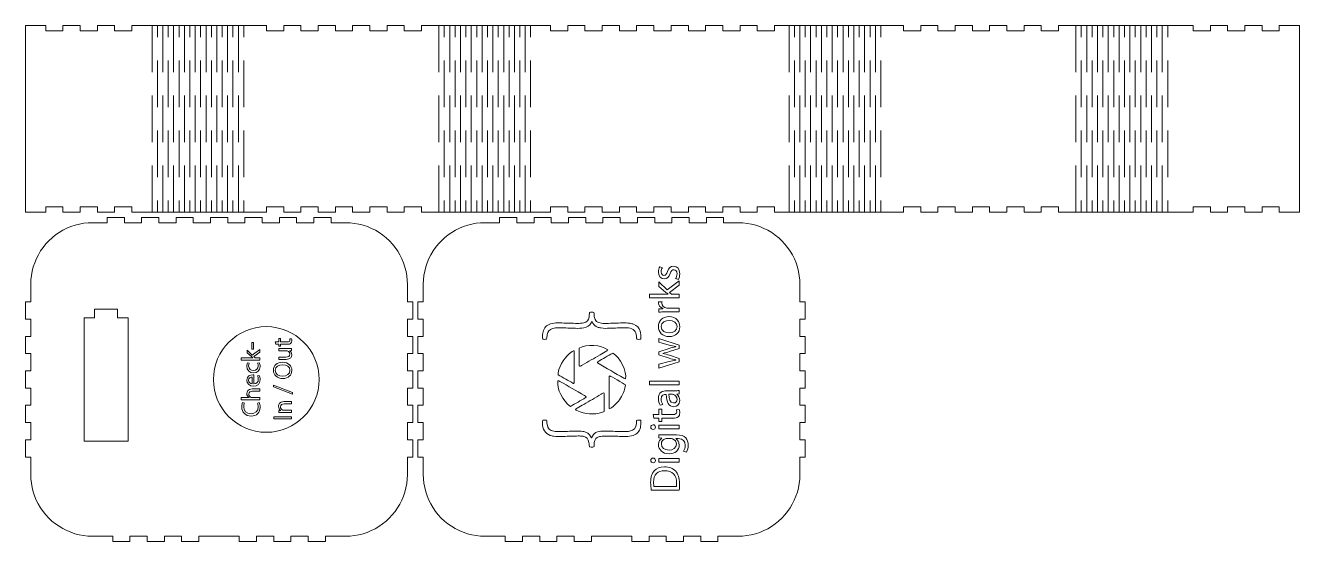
# Model space of a CAD drawing. Header units: centimetres. Extents: x 0 to 72.4, y 0 to 29.3.
import ezdxf

# ---------------------------------------------------------------- set-up
doc = ezdxf.new("R2010")
doc.units = ezdxf.units.CM
doc.header["$MEASUREMENT"] = 0
doc.layers.add('Laag 1', color=7, linetype='Continuous', lineweight=0)

# ---------------------------------------------------------------- blocks, each defined once
blk = doc.blocks.new('Block_0')
at = {"layer": 'Laag 1', "color": 1, "lineweight": 9, "true_color": 0xff0000}
for points, knots in [([(0, 29.308), (0, 29.308), (0, 18.708), (0, 18.708), (0, 18.708), (1.148, 18.708), (1.148, 18.708), (1.148, 18.708), (1.148, 19.008), (1.148, 19.008), (1.148, 19.008), (2.128, 19.008), (2.128, 19.008), (2.128, 19.008), (2.128, 18.708), (2.128, 18.708), (2.128, 18.708), (3.107, 18.708), (3.107, 18.708), (3.107, 18.708), (3.107, 19.008), (3.107, 19.008), (3.107, 19.008), (4.086, 19.008), (4.086, 19.008), (4.086, 19.008), (4.086, 18.708), (4.086, 18.708), (4.086, 18.708), (5.065, 18.708), (5.065, 18.708), (5.065, 18.708), (5.065, 19.008), (5.065, 19.008), (5.065, 19.008), (6.044, 19.008), (6.044, 19.008), (6.044, 19.008), (6.044, 18.708), (6.044, 18.708), (6.044, 18.708), (7.023, 18.708), (7.023, 18.708), (7.023, 18.708), (7.192, 18.708), (7.192, 18.708), (7.192, 18.708), (12.706, 18.708), (12.706, 18.708), (12.706, 18.708), (13.694, 18.708), (13.694, 18.708), (13.694, 18.708), (13.694, 19.008), (13.694, 19.008), (13.694, 19.008), (14.673, 19.008), (14.673, 19.008), (14.673, 19.008), (14.673, 18.708), (14.673, 18.708), (14.673, 18.708), (15.652, 18.708), (15.652, 18.708), (15.652, 18.708), (15.652, 19.008), (15.652, 19.008), (15.652, 19.008), (16.631, 19.008), (16.631, 19.008), (16.631, 19.008), (16.631, 18.708), (16.631, 18.708), (16.631, 18.708), (17.61, 18.708), (17.61, 18.708), (17.61, 18.708), (17.61, 19.008), (17.61, 19.008), (17.61, 19.008), (18.589, 19.008), (18.589, 19.008), (18.589, 19.008), (18.589, 18.708), (18.589, 18.708), (18.589, 18.708), (19.568, 18.708), (19.568, 18.708), (19.568, 18.708), (19.568, 19.008), (19.568, 19.008), (19.568, 19.008), (20.547, 19.008), (20.547, 19.008), (20.547, 19.008), (20.547, 18.708), (20.547, 18.708), (20.547, 18.708), (21.526, 18.708), (21.526, 18.708), (21.526, 18.708), (21.526, 19.008), (21.526, 19.008), (21.526, 19.008), (22.505, 19.008), (22.505, 19.008), (22.505, 19.008), (22.505, 18.708), (22.505, 18.708), (22.505, 18.708), (23.494, 18.708), (23.494, 18.708), (23.494, 18.708), (29.007, 18.708), (29.007, 18.708), (29.007, 18.708), (29.836, 18.708), (29.836, 18.708), (29.836, 18.708), (29.836, 19.008), (29.836, 19.008), (29.836, 19.008), (30.814, 19.008), (30.814, 19.008), (30.814, 19.008), (30.814, 18.708), (30.814, 18.708), (30.814, 18.708), (31.794, 18.708), (31.794, 18.708), (31.794, 18.708), (31.794, 19.008), (31.794, 19.008), (31.794, 19.008), (32.773, 19.008), (32.773, 19.008), (32.773, 19.008), (32.773, 18.708), (32.773, 18.708), (32.773, 18.708), (33.752, 18.708), (33.752, 18.708), (33.752, 18.708), (33.752, 19.008), (33.752, 19.008), (33.752, 19.008), (34.731, 19.008), (34.731, 19.008), (34.731, 19.008), (34.731, 18.708), (34.731, 18.708), (34.731, 18.708), (35.71, 18.708), (35.71, 18.708), (35.71, 18.708), (35.71, 19.008), (35.71, 19.008), (35.71, 19.008), (36.689, 19.008), (36.689, 19.008), (36.689, 19.008), (36.689, 18.708), (36.689, 18.708), (36.689, 18.708), (37.667, 18.708), (37.667, 18.708), (37.667, 18.708), (37.667, 19.008), (37.667, 19.008), (37.667, 19.008), (38.647, 19.008), (38.647, 19.008), (38.647, 19.008), (38.647, 18.708), (38.647, 18.708), (38.647, 18.708), (39.626, 18.708), (39.626, 18.708), (39.626, 18.708), (39.626, 19.008), (39.626, 19.008), (39.626, 19.008), (40.605, 19.008), (40.605, 19.008), (40.605, 19.008), (40.605, 18.708), (40.605, 18.708), (40.605, 18.708), (41.584, 18.708), (41.584, 18.708), (41.584, 18.708), (41.584, 19.008), (41.584, 19.008), (41.584, 19.008), (42.563, 19.008), (42.563, 19.008), (42.563, 19.008), (42.563, 18.708), (42.563, 18.708), (42.563, 18.708), (43.391, 18.708), (43.391, 18.708), (43.391, 18.708), (48.905, 18.708), (48.905, 18.708), (48.905, 18.708), (49.893, 18.708), (49.893, 18.708), (49.893, 18.708), (49.893, 19.008), (49.893, 19.008), (49.893, 19.008), (50.872, 19.008), (50.872, 19.008), (50.872, 19.008), (50.872, 18.708), (50.872, 18.708), (50.872, 18.708), (51.851, 18.708), (51.851, 18.708), (51.851, 18.708), (51.851, 19.008), (51.851, 19.008), (51.851, 19.008), (52.83, 19.008), (52.83, 19.008), (52.83, 19.008), (52.83, 18.708), (52.83, 18.708), (52.83, 18.708), (53.809, 18.708), (53.809, 18.708), (53.809, 18.708), (53.809, 19.008), (53.809, 19.008), (53.809, 19.008), (54.788, 19.008), (54.788, 19.008), (54.788, 19.008), (54.788, 18.708), (54.788, 18.708), (54.788, 18.708), (55.767, 18.708), (55.767, 18.708), (55.767, 18.708), (55.767, 19.008), (55.767, 19.008), (55.767, 19.008), (56.746, 19.008), (56.746, 19.008), (56.746, 19.008), (56.746, 18.708), (56.746, 18.708), (56.746, 18.708), (57.725, 18.708), (57.725, 18.708), (57.725, 18.708), (57.725, 19.008), (57.725, 19.008), (57.725, 19.008), (58.704, 19.008), (58.704, 19.008), (58.704, 19.008), (58.704, 18.708), (58.704, 18.708), (58.704, 18.708), (59.693, 18.708), (59.693, 18.708), (59.693, 18.708), (65.206, 18.708), (65.206, 18.708), (65.206, 18.708), (66.355, 18.708), (66.355, 18.708), (66.355, 18.708), (66.355, 19.008), (66.355, 19.008), (66.355, 19.008), (67.334, 19.008), (67.334, 19.008), (67.334, 19.008), (67.334, 18.708), (67.334, 18.708), (67.334, 18.708), (68.313, 18.708), (68.313, 18.708), (68.313, 18.708), (68.313, 19.008), (68.313, 19.008), (68.313, 19.008), (69.291, 19.008), (69.291, 19.008), (69.291, 19.008), (69.291, 18.708), (69.291, 18.708), (69.291, 18.708), (70.271, 18.708), (70.271, 18.708), (70.271, 18.708), (70.271, 19.008), (70.271, 19.008), (70.271, 19.008), (71.25, 19.008), (71.25, 19.008), (71.25, 19.008), (71.25, 18.708), (71.25, 18.708), (71.25, 18.708), (72.228, 18.708), (72.228, 18.708), (72.228, 18.708), (72.398, 18.708), (72.398, 18.708), (72.398, 18.708), (72.398, 29.308), (72.398, 29.308), (72.398, 29.308), (71.25, 29.308), (71.25, 29.308), (71.25, 29.308), (71.25, 29.008), (71.25, 29.008), (71.25, 29.008), (70.271, 29.008), (70.271, 29.008), (70.271, 29.008), (70.271, 29.308), (70.271, 29.308), (70.271, 29.308), (69.291, 29.308), (69.291, 29.308), (69.291, 29.308), (69.291, 29.008), (69.291, 29.008), (69.291, 29.008), (68.313, 29.008), (68.313, 29.008), (68.313, 29.008), (68.313, 29.308), (68.313, 29.308), (68.313, 29.308), (67.334, 29.308), (67.334, 29.308), (67.334, 29.308), (67.334, 29.008), (67.334, 29.008), (67.334, 29.008), (66.355, 29.008), (66.355, 29.008), (66.355, 29.008), (66.355, 29.308), (66.355, 29.308), (66.355, 29.308), (65.376, 29.308), (65.376, 29.308), (65.376, 29.308), (65.206, 29.308), (65.206, 29.308), (65.206, 29.308), (59.693, 29.308), (59.693, 29.308), (59.693, 29.308), (58.704, 29.308), (58.704, 29.308), (58.704, 29.308), (58.704, 29.008), (58.704, 29.008), (58.704, 29.008), (57.725, 29.008), (57.725, 29.008), (57.725, 29.008), (57.725, 29.308), (57.725, 29.308), (57.725, 29.308), (56.746, 29.308), (56.746, 29.308), (56.746, 29.308), (56.746, 29.008), (56.746, 29.008), (56.746, 29.008), (55.767, 29.008), (55.767, 29.008), (55.767, 29.008), (55.767, 29.308), (55.767, 29.308), (55.767, 29.308), (54.788, 29.308), (54.788, 29.308), (54.788, 29.308), (54.788, 29.008), (54.788, 29.008), (54.788, 29.008), (53.809, 29.008), (53.809, 29.008), (53.809, 29.008), (53.809, 29.308), (53.809, 29.308), (53.809, 29.308), (52.83, 29.308), (52.83, 29.308), (52.83, 29.308), (52.83, 29.008), (52.83, 29.008), (52.83, 29.008), (51.851, 29.008), (51.851, 29.008), (51.851, 29.008), (51.851, 29.308), (51.851, 29.308), (51.851, 29.308), (50.872, 29.308), (50.872, 29.308), (50.872, 29.308), (50.872, 29.008), (50.872, 29.008), (50.872, 29.008), (49.893, 29.008), (49.893, 29.008), (49.893, 29.008), (49.893, 29.308), (49.893, 29.308), (49.893, 29.308), (48.905, 29.308), (48.905, 29.308), (48.905, 29.308), (43.391, 29.308), (43.391, 29.308), (43.391, 29.308), (42.563, 29.308), (42.563, 29.308), (42.563, 29.308), (42.563, 29.008), (42.563, 29.008), (42.563, 29.008), (41.584, 29.008), (41.584, 29.008), (41.584, 29.008), (41.584, 29.308), (41.584, 29.308), (41.584, 29.308), (40.605, 29.308), (40.605, 29.308), (40.605, 29.308), (40.605, 29.008), (40.605, 29.008), (40.605, 29.008), (39.626, 29.008), (39.626, 29.008), (39.626, 29.008), (39.626, 29.308), (39.626, 29.308), (39.626, 29.308), (38.647, 29.308), (38.647, 29.308), (38.647, 29.308), (38.647, 29.008), (38.647, 29.008), (38.647, 29.008), (37.667, 29.008), (37.667, 29.008), (37.667, 29.008), (37.667, 29.308), (37.667, 29.308), (37.667, 29.308), (36.689, 29.308), (36.689, 29.308), (36.689, 29.308), (36.689, 29.008), (36.689, 29.008), (36.689, 29.008), (35.71, 29.008), (35.71, 29.008), (35.71, 29.008), (35.71, 29.308), (35.71, 29.308), (35.71, 29.308), (34.731, 29.308), (34.731, 29.308), (34.731, 29.308), (34.731, 29.008), (34.731, 29.008), (34.731, 29.008), (33.752, 29.008), (33.752, 29.008), (33.752, 29.008), (33.752, 29.308), (33.752, 29.308), (33.752, 29.308), (32.773, 29.308), (32.773, 29.308), (32.773, 29.308), (32.773, 29.008), (32.773, 29.008), (32.773, 29.008), (31.794, 29.008), (31.794, 29.008), (31.794, 29.008), (31.794, 29.308), (31.794, 29.308), (31.794, 29.308), (30.814, 29.308), (30.814, 29.308), (30.814, 29.308), (30.814, 29.008), (30.814, 29.008), (30.814, 29.008), (29.836, 29.008), (29.836, 29.008), (29.836, 29.008), (29.836, 29.308), (29.836, 29.308), (29.836, 29.308), (29.007, 29.308), (29.007, 29.308), (29.007, 29.308), (23.494, 29.308), (23.494, 29.308), (23.494, 29.308), (22.505, 29.308), (22.505, 29.308), (22.505, 29.308), (22.505, 29.008), (22.505, 29.008), (22.505, 29.008), (21.526, 29.008), (21.526, 29.008), (21.526, 29.008), (21.526, 29.308), (21.526, 29.308), (21.526, 29.308), (20.547, 29.308), (20.547, 29.308), (20.547, 29.308), (20.547, 29.008), (20.547, 29.008), (20.547, 29.008), (19.568, 29.008), (19.568, 29.008), (19.568, 29.008), (19.568, 29.308), (19.568, 29.308), (19.568, 29.308), (18.589, 29.308), (18.589, 29.308), (18.589, 29.308), (18.589, 29.008), (18.589, 29.008), (18.589, 29.008), (17.61, 29.008), (17.61, 29.008), (17.61, 29.008), (17.61, 29.308), (17.61, 29.308), (17.61, 29.308), (16.631, 29.308), (16.631, 29.308), (16.631, 29.308), (16.631, 29.008), (16.631, 29.008), (16.631, 29.008), (15.652, 29.008), (15.652, 29.008), (15.652, 29.008), (15.652, 29.308), (15.652, 29.308), (15.652, 29.308), (14.673, 29.308), (14.673, 29.308), (14.673, 29.308), (14.673, 29.008), (14.673, 29.008), (14.673, 29.008), (13.694, 29.008), (13.694, 29.008), (13.694, 29.008), (13.694, 29.308), (13.694, 29.308), (13.694, 29.308), (12.706, 29.308), (12.706, 29.308), (12.706, 29.308), (7.192, 29.308), (7.192, 29.308), (7.192, 29.308), (6.044, 29.308), (6.044, 29.308), (6.044, 29.308), (6.044, 29.008), (6.044, 29.008), (6.044, 29.008), (5.065, 29.008), (5.065, 29.008), (5.065, 29.008), (5.065, 29.308), (5.065, 29.308), (5.065, 29.308), (4.086, 29.308), (4.086, 29.308), (4.086, 29.308), (4.086, 29.008), (4.086, 29.008), (4.086, 29.008), (3.107, 29.008), (3.107, 29.008), (3.107, 29.008), (3.107, 29.308), (3.107, 29.308), (3.107, 29.308), (2.128, 29.308), (2.128, 29.308), (2.128, 29.308), (2.128, 29.008), (2.128, 29.008), (2.128, 29.008), (1.148, 29.008), (1.148, 29.008), (1.148, 29.008), (1.148, 29.308), (1.148, 29.308), (1.148, 29.308), (0.17, 29.308), (0.17, 29.308), (0.17, 29.308), (0, 29.308), (0, 29.308)], [0, 0, 0, 0, 1, 1, 1, 2, 2, 2, 3, 3, 3, 4, 4, 4, 5, 5, 5, 6, 6, 6, 7, 7, 7, 8, 8, 8, 9, 9, 9, 10, 10, 10, 11, 11, 11, 12, 12, 12, 13, 13, 13, 14, 14, 14, 15, 15, 15, 16, 16, 16, 17, 17, 17, 18, 18, 18, 19, 19, 19, 20, 20, 20, 21, 21, 21, 22, 22, 22, 23, 23, 23, 24, 24, 24, 25, 25, 25, 26, 26, 26, 27, 27, 27, 28, 28, 28, 29, 29, 29, 30, 30, 30, 31, 31, 31, 32, 32, 32, 33, 33, 33, 34, 34, 34, 35, 35, 35, 36, 36, 36, 37, 37, 37, 38, 38, 38, 39, 39, 39, 40, 40, 40, 41, 41, 41, 42, 42, 42, 43, 43, 43, 44, 44, 44, 45, 45, 45, 46, 46, 46, 47, 47, 47, 48, 48, 48, 49, 49, 49, 50, 50, 50, 51, 51, 51, 52, 52, 52, 53, 53, 53, 54, 54, 54, 55, 55, 55, 56, 56, 56, 57, 57, 57, 58, 58, 58, 59, 59, 59, 60, 60, 60, 61, 61, 61, 62, 62, 62, 63, 63, 63, 64, 64, 64, 65, 65, 65, 66, 66, 66, 67, 67, 67, 68, 68, 68, 69, 69, 69, 70, 70, 70, 71, 71, 71, 72, 72, 72, 73, 73, 73, 74, 74, 74, 75, 75, 75, 76, 76, 76, 77, 77, 77, 78, 78, 78, 79, 79, 79, 80, 80, 80, 81, 81, 81, 82, 82, 82, 83, 83, 83, 84, 84, 84, 85, 85, 85, 86, 86, 86, 87, 87, 87, 88, 88, 88, 89, 89, 89, 90, 90, 90, 91, 91, 91, 92, 92, 92, 93, 93, 93, 94, 94, 94, 95, 95, 95, 96, 96, 96, 97, 97, 97, 98, 98, 98, 99, 99, 99, 100, 100, 100, 101, 101, 101, 102, 102, 102, 103, 103, 103, 104, 104, 104, 105, 105, 105, 106, 106, 106, 107, 107, 107, 108, 108, 108, 109, 109, 109, 110, 110, 110, 111, 111, 111, 112, 112, 112, 113, 113, 113, 114, 114, 114, 115, 115, 115, 116, 116, 116, 117, 117, 117, 118, 118, 118, 119, 119, 119, 120, 120, 120, 121, 121, 121, 122, 122, 122, 123, 123, 123, 124, 124, 124, 125, 125, 125, 126, 126, 126, 127, 127, 127, 128, 128, 128, 129, 129, 129, 130, 130, 130, 131, 131, 131, 132, 132, 132, 133, 133, 133, 134, 134, 134, 135, 135, 135, 136, 136, 136, 137, 137, 137, 138, 138, 138, 139, 139, 139, 140, 140, 140, 141, 141, 141, 142, 142, 142, 143, 143, 143, 144, 144, 144, 145, 145, 145, 146, 146, 146, 147, 147, 147, 148, 148, 148, 149, 149, 149, 150, 150, 150, 151, 151, 151, 152, 152, 152, 153, 153, 153, 154, 154, 154, 155, 155, 155, 156, 156, 156, 157, 157, 157, 158, 158, 158, 159, 159, 159, 160, 160, 160, 161, 161, 161, 162, 162, 162, 163, 163, 163, 164, 164, 164, 165, 165, 165, 166, 166, 166, 167, 167, 167, 168, 168, 168, 169, 169, 169, 170, 170, 170, 171, 171, 171, 172, 172, 172, 173, 173, 173, 174, 174, 174, 175, 175, 175, 176, 176, 176, 177, 177, 177, 178, 178, 178, 179, 179, 179, 180, 180, 180, 181, 181, 181, 182, 182, 182, 183, 183, 183, 184, 184, 184, 185, 185, 185, 186, 186, 186, 187, 187, 187, 188, 188, 188, 189, 189, 189, 190, 190, 190, 191, 191, 191, 192, 192, 192, 193, 193, 193, 194, 194, 194, 195, 195, 195, 196, 196, 196, 197, 197, 197, 198, 198, 198, 199, 199, 199, 200, 200, 200, 201, 201, 201, 202, 202, 202, 203, 203, 203, 204, 204, 204, 205, 205, 205, 206, 206, 206, 207, 207, 207, 208, 208, 208, 208]), ([(18.194, 18.108), (18.194, 18.108), (17.366, 18.108), (17.366, 18.108), (17.366, 18.108), (17.366, 18.408), (17.366, 18.408), (17.366, 18.408), (16.387, 18.408), (16.387, 18.408), (16.387, 18.408), (16.387, 18.108), (16.387, 18.108), (16.387, 18.108), (15.408, 18.108), (15.408, 18.108), (15.408, 18.108), (15.408, 18.408), (15.408, 18.408), (15.408, 18.408), (14.429, 18.408), (14.429, 18.408), (14.429, 18.408), (14.429, 18.108), (14.429, 18.108), (14.429, 18.108), (13.449, 18.108), (13.449, 18.108), (13.449, 18.108), (13.449, 18.408), (13.449, 18.408), (13.449, 18.408), (12.471, 18.408), (12.471, 18.408), (12.471, 18.408), (12.471, 18.108), (12.471, 18.108), (12.471, 18.108), (11.492, 18.108), (11.492, 18.108), (11.492, 18.108), (11.492, 18.408), (11.492, 18.408), (11.492, 18.408), (10.513, 18.408), (10.513, 18.408), (10.513, 18.408), (10.513, 18.108), (10.513, 18.108), (10.513, 18.108), (9.534, 18.108), (9.534, 18.108), (9.534, 18.108), (9.534, 18.408), (9.534, 18.408), (9.534, 18.408), (8.555, 18.408), (8.555, 18.408), (8.555, 18.408), (8.555, 18.108), (8.555, 18.108), (8.555, 18.108), (7.575, 18.108), (7.575, 18.108), (7.575, 18.108), (7.575, 18.408), (7.575, 18.408), (7.575, 18.408), (6.596, 18.408), (6.596, 18.408), (6.596, 18.408), (6.596, 18.108), (6.596, 18.108), (6.596, 18.108), (5.618, 18.108), (5.618, 18.108), (5.618, 18.108), (5.618, 18.408), (5.618, 18.408), (5.618, 18.408), (4.638, 18.408), (4.638, 18.408), (4.638, 18.408), (4.638, 18.108), (4.638, 18.108), (4.638, 18.108), (3.81, 18.108), (3.81, 18.108), (3.81, 18.108), (3.56, 18.099), (3.56, 18.099), (3.56, 18.099), (3.312, 18.072), (3.312, 18.072), (3.312, 18.072), (3.066, 18.028), (3.066, 18.028), (3.066, 18.028), (2.823, 17.967), (2.823, 17.967), (2.823, 17.967), (2.586, 17.888), (2.586, 17.888), (2.586, 17.888), (2.355, 17.792), (2.355, 17.792), (2.355, 17.792), (2.132, 17.681), (2.132, 17.681), (2.132, 17.681), (1.916, 17.554), (1.916, 17.554), (1.916, 17.554), (1.711, 17.411), (1.711, 17.411), (1.711, 17.411), (1.516, 17.255), (1.516, 17.255), (1.516, 17.255), (1.333, 17.085), (1.333, 17.085), (1.333, 17.085), (1.162, 16.902), (1.162, 16.902), (1.162, 16.902), (1.005, 16.708), (1.005, 16.708), (1.005, 16.708), (0.862, 16.503), (0.862, 16.503), (0.862, 16.503), (0.734, 16.288), (0.734, 16.288), (0.734, 16.288), (0.621, 16.065), (0.621, 16.065), (0.621, 16.065), (0.525, 15.834), (0.525, 15.834), (0.525, 15.834), (0.445, 15.598), (0.445, 15.598), (0.445, 15.598), (0.383, 15.356), (0.383, 15.356), (0.383, 15.356), (0.338, 15.11), (0.338, 15.11), (0.338, 15.11), (0.31, 14.861), (0.31, 14.861), (0.31, 14.861), (0.3, 14.612), (0.3, 14.612), (0.3, 14.612), (0.3, 14.598), (0.3, 14.598), (0.3, 14.598), (0.3, 13.61), (0.3, 13.61), (0.3, 13.61), (0, 13.61), (0, 13.61), (0, 13.61), (0, 12.631), (0, 12.631), (0, 12.631), (0.3, 12.631), (0.3, 12.631), (0.3, 12.631), (0.3, 11.651), (0.3, 11.651), (0.3, 11.651), (0, 11.651), (0, 11.651), (0, 11.651), (0, 10.673), (0, 10.673), (0, 10.673), (0.3, 10.673), (0.3, 10.673), (0.3, 10.673), (0.3, 9.693), (0.3, 9.693), (0.3, 9.693), (0, 9.693), (0, 9.693), (0, 9.693), (0, 8.715), (0, 8.715), (0, 8.715), (0.3, 8.715), (0.3, 8.715), (0.3, 8.715), (0.3, 7.735), (0.3, 7.735), (0.3, 7.735), (0, 7.735), (0, 7.735), (0, 7.735), (0, 6.756), (0, 6.756), (0, 6.756), (0.3, 6.756), (0.3, 6.756), (0.3, 6.756), (0.3, 5.778), (0.3, 5.778), (0.3, 5.778), (0, 5.778), (0, 5.778), (0, 5.778), (0, 4.798), (0, 4.798), (0, 4.798), (0.3, 4.798), (0.3, 4.798), (0.3, 4.798), (0.3, 3.81), (0.3, 3.81), (0.3, 3.81), (0.309, 3.56), (0.309, 3.56), (0.309, 3.56), (0.336, 3.312), (0.336, 3.312), (0.336, 3.312), (0.38, 3.066), (0.38, 3.066), (0.38, 3.066), (0.441, 2.823), (0.441, 2.823), (0.441, 2.823), (0.52, 2.586), (0.52, 2.586), (0.52, 2.586), (0.616, 2.355), (0.616, 2.355), (0.616, 2.355), (0.727, 2.132), (0.727, 2.132), (0.727, 2.132), (0.854, 1.916), (0.854, 1.916), (0.854, 1.916), (0.997, 1.711), (0.997, 1.711), (0.997, 1.711), (1.153, 1.516), (1.153, 1.516), (1.153, 1.516), (1.323, 1.333), (1.323, 1.333), (1.323, 1.333), (1.506, 1.162), (1.506, 1.162), (1.506, 1.162), (1.7, 1.005), (1.7, 1.005), (1.7, 1.005), (1.905, 0.862), (1.905, 0.862), (1.905, 0.862), (2.12, 0.734), (2.12, 0.734), (2.12, 0.734), (2.343, 0.621), (2.343, 0.621), (2.343, 0.621), (2.574, 0.525), (2.574, 0.525), (2.574, 0.525), (2.81, 0.445), (2.81, 0.445), (2.81, 0.445), (3.053, 0.383), (3.053, 0.383), (3.053, 0.383), (3.298, 0.338), (3.298, 0.338), (3.298, 0.338), (3.547, 0.31), (3.547, 0.31), (3.547, 0.31), (3.796, 0.3), (3.796, 0.3), (3.796, 0.3), (3.81, 0.3), (3.81, 0.3), (3.81, 0.3), (4.959, 0.3), (4.959, 0.3), (4.959, 0.3), (4.959, 0), (4.959, 0), (4.959, 0), (5.938, 0), (5.938, 0), (5.938, 0), (5.938, 0.3), (5.938, 0.3), (5.938, 0.3), (6.917, 0.3), (6.917, 0.3), (6.917, 0.3), (6.917, 0), (6.917, 0), (6.917, 0), (7.896, 0), (7.896, 0), (7.896, 0), (7.896, 0.3), (7.896, 0.3), (7.896, 0.3), (8.875, 0.3), (8.875, 0.3), (8.875, 0.3), (8.875, 0), (8.875, 0), (8.875, 0), (9.854, 0), (9.854, 0), (9.854, 0), (9.854, 0.3), (9.854, 0.3), (9.854, 0.3), (10.832, 0.3), (10.832, 0.3), (10.832, 0.3), (11.002, 0.3), (11.002, 0.3), (11.002, 0.3), (12.151, 0.3), (12.151, 0.3), (12.151, 0.3), (12.151, 0), (12.151, 0), (12.151, 0), (13.13, 0), (13.13, 0), (13.13, 0), (13.13, 0.3), (13.13, 0.3), (13.13, 0.3), (14.109, 0.3), (14.109, 0.3), (14.109, 0.3), (14.109, 0), (14.109, 0), (14.109, 0), (15.088, 0), (15.088, 0), (15.088, 0), (15.088, 0.3), (15.088, 0.3), (15.088, 0.3), (16.066, 0.3), (16.066, 0.3), (16.066, 0.3), (16.066, 0), (16.066, 0), (16.066, 0), (17.046, 0), (17.046, 0), (17.046, 0), (17.046, 0.3), (17.046, 0.3), (17.046, 0.3), (18.025, 0.3), (18.025, 0.3), (18.025, 0.3), (18.194, 0.3), (18.194, 0.3), (18.194, 0.3), (18.444, 0.309), (18.444, 0.309), (18.444, 0.309), (18.692, 0.336), (18.692, 0.336), (18.692, 0.336), (18.938, 0.38), (18.938, 0.38), (18.938, 0.38), (19.18, 0.441), (19.18, 0.441), (19.18, 0.441), (19.418, 0.52), (19.418, 0.52), (19.418, 0.52), (19.649, 0.616), (19.649, 0.616), (19.649, 0.616), (19.872, 0.727), (19.872, 0.727), (19.872, 0.727), (20.088, 0.854), (20.088, 0.854), (20.088, 0.854), (20.293, 0.997), (20.293, 0.997), (20.293, 0.997), (20.488, 1.153), (20.488, 1.153), (20.488, 1.153), (20.671, 1.323), (20.671, 1.323), (20.671, 1.323), (20.842, 1.506), (20.842, 1.506), (20.842, 1.506), (20.999, 1.7), (20.999, 1.7), (20.999, 1.7), (21.142, 1.905), (21.142, 1.905), (21.142, 1.905), (21.27, 2.12), (21.27, 2.12), (21.27, 2.12), (21.383, 2.343), (21.383, 2.343), (21.383, 2.343), (21.479, 2.574), (21.479, 2.574), (21.479, 2.574), (21.559, 2.81), (21.559, 2.81), (21.559, 2.81), (21.621, 3.053), (21.621, 3.053), (21.621, 3.053), (21.666, 3.298), (21.666, 3.298), (21.666, 3.298), (21.694, 3.547), (21.694, 3.547), (21.694, 3.547), (21.704, 3.796), (21.704, 3.796), (21.704, 3.796), (21.704, 3.81), (21.704, 3.81), (21.704, 3.81), (21.704, 4.798), (21.704, 4.798), (21.704, 4.798), (22.004, 4.798), (22.004, 4.798), (22.004, 4.798), (22.004, 5.778), (22.004, 5.778), (22.004, 5.778), (21.704, 5.778), (21.704, 5.778), (21.704, 5.778), (21.704, 6.756), (21.704, 6.756), (21.704, 6.756), (22.004, 6.756), (22.004, 6.756), (22.004, 6.756), (22.004, 7.735), (22.004, 7.735), (22.004, 7.735), (21.704, 7.735), (21.704, 7.735), (21.704, 7.735), (21.704, 8.715), (21.704, 8.715), (21.704, 8.715), (22.004, 8.715), (22.004, 8.715), (22.004, 8.715), (22.004, 9.693), (22.004, 9.693), (22.004, 9.693), (21.704, 9.693), (21.704, 9.693), (21.704, 9.693), (21.704, 10.673), (21.704, 10.673), (21.704, 10.673), (22.004, 10.673), (22.004, 10.673), (22.004, 10.673), (22.004, 11.651), (22.004, 11.651), (22.004, 11.651), (21.704, 11.651), (21.704, 11.651), (21.704, 11.651), (21.704, 12.631), (21.704, 12.631), (21.704, 12.631), (22.004, 12.631), (22.004, 12.631), (22.004, 12.631), (22.004, 13.61), (22.004, 13.61), (22.004, 13.61), (21.704, 13.61), (21.704, 13.61), (21.704, 13.61), (21.704, 14.598), (21.704, 14.598), (21.704, 14.598), (21.695, 14.848), (21.695, 14.848), (21.695, 14.848), (21.668, 15.096), (21.668, 15.096), (21.668, 15.096), (21.624, 15.342), (21.624, 15.342), (21.624, 15.342), (21.563, 15.585), (21.563, 15.585), (21.563, 15.585), (21.484, 15.822), (21.484, 15.822), (21.484, 15.822), (21.388, 16.053), (21.388, 16.053), (21.388, 16.053), (21.277, 16.276), (21.277, 16.276), (21.277, 16.276), (21.15, 16.492), (21.15, 16.492), (21.15, 16.492), (21.007, 16.697), (21.007, 16.697), (21.007, 16.697), (20.851, 16.892), (20.851, 16.892), (20.851, 16.892), (20.681, 17.075), (20.681, 17.075), (20.681, 17.075), (20.498, 17.246), (20.498, 17.246), (20.498, 17.246), (20.304, 17.403), (20.304, 17.403), (20.304, 17.403), (20.099, 17.546), (20.099, 17.546), (20.099, 17.546), (19.884, 17.674), (19.884, 17.674), (19.884, 17.674), (19.661, 17.787), (19.661, 17.787), (19.661, 17.787), (19.43, 17.883), (19.43, 17.883), (19.43, 17.883), (19.194, 17.963), (19.194, 17.963), (19.194, 17.963), (18.952, 18.025), (18.952, 18.025), (18.952, 18.025), (18.706, 18.071), (18.706, 18.071), (18.706, 18.071), (18.457, 18.098), (18.457, 18.098), (18.457, 18.098), (18.208, 18.108), (18.208, 18.108), (18.208, 18.108), (18.194, 18.108), (18.194, 18.108)], [0, 0, 0, 0, 1, 1, 1, 2, 2, 2, 3, 3, 3, 4, 4, 4, 5, 5, 5, 6, 6, 6, 7, 7, 7, 8, 8, 8, 9, 9, 9, 10, 10, 10, 11, 11, 11, 12, 12, 12, 13, 13, 13, 14, 14, 14, 15, 15, 15, 16, 16, 16, 17, 17, 17, 18, 18, 18, 19, 19, 19, 20, 20, 20, 21, 21, 21, 22, 22, 22, 23, 23, 23, 24, 24, 24, 25, 25, 25, 26, 26, 26, 27, 27, 27, 28, 28, 28, 29, 29, 29, 30, 30, 30, 31, 31, 31, 32, 32, 32, 33, 33, 33, 34, 34, 34, 35, 35, 35, 36, 36, 36, 37, 37, 37, 38, 38, 38, 39, 39, 39, 40, 40, 40, 41, 41, 41, 42, 42, 42, 43, 43, 43, 44, 44, 44, 45, 45, 45, 46, 46, 46, 47, 47, 47, 48, 48, 48, 49, 49, 49, 50, 50, 50, 51, 51, 51, 52, 52, 52, 53, 53, 53, 54, 54, 54, 55, 55, 55, 56, 56, 56, 57, 57, 57, 58, 58, 58, 59, 59, 59, 60, 60, 60, 61, 61, 61, 62, 62, 62, 63, 63, 63, 64, 64, 64, 65, 65, 65, 66, 66, 66, 67, 67, 67, 68, 68, 68, 69, 69, 69, 70, 70, 70, 71, 71, 71, 72, 72, 72, 73, 73, 73, 74, 74, 74, 75, 75, 75, 76, 76, 76, 77, 77, 77, 78, 78, 78, 79, 79, 79, 80, 80, 80, 81, 81, 81, 82, 82, 82, 83, 83, 83, 84, 84, 84, 85, 85, 85, 86, 86, 86, 87, 87, 87, 88, 88, 88, 89, 89, 89, 90, 90, 90, 91, 91, 91, 92, 92, 92, 93, 93, 93, 94, 94, 94, 95, 95, 95, 96, 96, 96, 97, 97, 97, 98, 98, 98, 99, 99, 99, 100, 100, 100, 101, 101, 101, 102, 102, 102, 103, 103, 103, 104, 104, 104, 105, 105, 105, 106, 106, 106, 107, 107, 107, 108, 108, 108, 109, 109, 109, 110, 110, 110, 111, 111, 111, 112, 112, 112, 113, 113, 113, 114, 114, 114, 115, 115, 115, 116, 116, 116, 117, 117, 117, 118, 118, 118, 119, 119, 119, 120, 120, 120, 121, 121, 121, 122, 122, 122, 123, 123, 123, 124, 124, 124, 125, 125, 125, 126, 126, 126, 127, 127, 127, 128, 128, 128, 129, 129, 129, 130, 130, 130, 131, 131, 131, 132, 132, 132, 133, 133, 133, 134, 134, 134, 135, 135, 135, 136, 136, 136, 137, 137, 137, 138, 138, 138, 139, 139, 139, 140, 140, 140, 141, 141, 141, 142, 142, 142, 143, 143, 143, 144, 144, 144, 145, 145, 145, 146, 146, 146, 147, 147, 147, 148, 148, 148, 149, 149, 149, 150, 150, 150, 151, 151, 151, 152, 152, 152, 153, 153, 153, 154, 154, 154, 155, 155, 155, 156, 156, 156, 157, 157, 157, 158, 158, 158, 159, 159, 159, 160, 160, 160, 161, 161, 161, 162, 162, 162, 163, 163, 163, 164, 164, 164, 165, 165, 165, 166, 166, 166, 167, 167, 167, 168, 168, 168, 169, 169, 169, 170, 170, 170, 171, 171, 171, 172, 172, 172, 173, 173, 173, 174, 174, 174, 175, 175, 175, 176, 176, 176, 177, 177, 177, 178, 178, 178, 179, 179, 179, 180, 180, 180, 181, 181, 181, 182, 182, 182, 183, 183, 183, 184, 184, 184, 185, 185, 185, 186, 186, 186, 187, 187, 187, 188, 188, 188, 189, 189, 189, 190, 190, 190, 191, 191, 191, 191]), ([(40.498, 18.108), (40.498, 18.108), (39.67, 18.108), (39.67, 18.108), (39.67, 18.108), (39.67, 18.408), (39.67, 18.408), (39.67, 18.408), (38.691, 18.408), (38.691, 18.408), (38.691, 18.408), (38.691, 18.108), (38.691, 18.108), (38.691, 18.108), (37.712, 18.108), (37.712, 18.108), (37.712, 18.108), (37.712, 18.408), (37.712, 18.408), (37.712, 18.408), (36.733, 18.408), (36.733, 18.408), (36.733, 18.408), (36.733, 18.108), (36.733, 18.108), (36.733, 18.108), (35.754, 18.108), (35.754, 18.108), (35.754, 18.108), (35.754, 18.408), (35.754, 18.408), (35.754, 18.408), (34.775, 18.408), (34.775, 18.408), (34.775, 18.408), (34.775, 18.108), (34.775, 18.108), (34.775, 18.108), (33.795, 18.108), (33.795, 18.108), (33.795, 18.108), (33.795, 18.408), (33.795, 18.408), (33.795, 18.408), (32.817, 18.408), (32.817, 18.408), (32.817, 18.408), (32.817, 18.108), (32.817, 18.108), (32.817, 18.108), (31.838, 18.108), (31.838, 18.108), (31.838, 18.108), (31.838, 18.408), (31.838, 18.408), (31.838, 18.408), (30.858, 18.408), (30.858, 18.408), (30.858, 18.408), (30.858, 18.108), (30.858, 18.108), (30.858, 18.108), (29.88, 18.108), (29.88, 18.108), (29.88, 18.108), (29.88, 18.408), (29.88, 18.408), (29.88, 18.408), (28.901, 18.408), (28.901, 18.408), (28.901, 18.408), (28.901, 18.108), (28.901, 18.108), (28.901, 18.108), (27.922, 18.108), (27.922, 18.108), (27.922, 18.108), (27.922, 18.408), (27.922, 18.408), (27.922, 18.408), (26.942, 18.408), (26.942, 18.408), (26.942, 18.408), (26.942, 18.108), (26.942, 18.108), (26.942, 18.108), (26.114, 18.108), (26.114, 18.108), (26.114, 18.108), (25.864, 18.099), (25.864, 18.099), (25.864, 18.099), (25.616, 18.072), (25.616, 18.072), (25.616, 18.072), (25.37, 18.028), (25.37, 18.028), (25.37, 18.028), (25.128, 17.967), (25.128, 17.967), (25.128, 17.967), (24.89, 17.888), (24.89, 17.888), (24.89, 17.888), (24.659, 17.792), (24.659, 17.792), (24.659, 17.792), (24.436, 17.681), (24.436, 17.681), (24.436, 17.681), (24.221, 17.554), (24.221, 17.554), (24.221, 17.554), (24.015, 17.411), (24.015, 17.411), (24.015, 17.411), (23.82, 17.255), (23.82, 17.255), (23.82, 17.255), (23.637, 17.085), (23.637, 17.085), (23.637, 17.085), (23.466, 16.902), (23.466, 16.902), (23.466, 16.902), (23.309, 16.708), (23.309, 16.708), (23.309, 16.708), (23.166, 16.503), (23.166, 16.503), (23.166, 16.503), (23.038, 16.288), (23.038, 16.288), (23.038, 16.288), (22.925, 16.065), (22.925, 16.065), (22.925, 16.065), (22.829, 15.834), (22.829, 15.834), (22.829, 15.834), (22.749, 15.598), (22.749, 15.598), (22.749, 15.598), (22.687, 15.356), (22.687, 15.356), (22.687, 15.356), (22.641, 15.11), (22.641, 15.11), (22.641, 15.11), (22.614, 14.861), (22.614, 14.861), (22.614, 14.861), (22.604, 14.612), (22.604, 14.612), (22.604, 14.612), (22.604, 14.598), (22.604, 14.598), (22.604, 14.598), (22.604, 13.61), (22.604, 13.61), (22.604, 13.61), (22.304, 13.61), (22.304, 13.61), (22.304, 13.61), (22.304, 12.631), (22.304, 12.631), (22.304, 12.631), (22.604, 12.631), (22.604, 12.631), (22.604, 12.631), (22.604, 11.651), (22.604, 11.651), (22.604, 11.651), (22.304, 11.651), (22.304, 11.651), (22.304, 11.651), (22.304, 10.673), (22.304, 10.673), (22.304, 10.673), (22.604, 10.673), (22.604, 10.673), (22.604, 10.673), (22.604, 9.693), (22.604, 9.693), (22.604, 9.693), (22.304, 9.693), (22.304, 9.693), (22.304, 9.693), (22.304, 8.715), (22.304, 8.715), (22.304, 8.715), (22.604, 8.715), (22.604, 8.715), (22.604, 8.715), (22.604, 7.735), (22.604, 7.735), (22.604, 7.735), (22.304, 7.735), (22.304, 7.735), (22.304, 7.735), (22.304, 6.756), (22.304, 6.756), (22.304, 6.756), (22.604, 6.756), (22.604, 6.756), (22.604, 6.756), (22.604, 5.778), (22.604, 5.778), (22.604, 5.778), (22.304, 5.778), (22.304, 5.778), (22.304, 5.778), (22.304, 4.798), (22.304, 4.798), (22.304, 4.798), (22.604, 4.798), (22.604, 4.798), (22.604, 4.798), (22.604, 3.81), (22.604, 3.81), (22.604, 3.81), (22.613, 3.56), (22.613, 3.56), (22.613, 3.56), (22.64, 3.312), (22.64, 3.312), (22.64, 3.312), (22.684, 3.066), (22.684, 3.066), (22.684, 3.066), (22.746, 2.823), (22.746, 2.823), (22.746, 2.823), (22.824, 2.586), (22.824, 2.586), (22.824, 2.586), (22.92, 2.355), (22.92, 2.355), (22.92, 2.355), (23.031, 2.132), (23.031, 2.132), (23.031, 2.132), (23.159, 1.916), (23.159, 1.916), (23.159, 1.916), (23.301, 1.711), (23.301, 1.711), (23.301, 1.711), (23.457, 1.516), (23.457, 1.516), (23.457, 1.516), (23.627, 1.333), (23.627, 1.333), (23.627, 1.333), (23.81, 1.162), (23.81, 1.162), (23.81, 1.162), (24.004, 1.005), (24.004, 1.005), (24.004, 1.005), (24.209, 0.862), (24.209, 0.862), (24.209, 0.862), (24.424, 0.734), (24.424, 0.734), (24.424, 0.734), (24.647, 0.621), (24.647, 0.621), (24.647, 0.621), (24.878, 0.525), (24.878, 0.525), (24.878, 0.525), (25.115, 0.445), (25.115, 0.445), (25.115, 0.445), (25.357, 0.383), (25.357, 0.383), (25.357, 0.383), (25.602, 0.338), (25.602, 0.338), (25.602, 0.338), (25.851, 0.31), (25.851, 0.31), (25.851, 0.31), (26.101, 0.3), (26.101, 0.3), (26.101, 0.3), (26.114, 0.3), (26.114, 0.3), (26.114, 0.3), (27.263, 0.3), (27.263, 0.3), (27.263, 0.3), (27.263, 0), (27.263, 0), (27.263, 0), (28.242, 0), (28.242, 0), (28.242, 0), (28.242, 0.3), (28.242, 0.3), (28.242, 0.3), (29.22, 0.3), (29.22, 0.3), (29.22, 0.3), (29.22, 0), (29.22, 0), (29.22, 0), (30.2, 0), (30.2, 0), (30.2, 0), (30.2, 0.3), (30.2, 0.3), (30.2, 0.3), (31.179, 0.3), (31.179, 0.3), (31.179, 0.3), (31.179, 0), (31.179, 0), (31.179, 0), (32.158, 0), (32.158, 0), (32.158, 0), (32.158, 0.3), (32.158, 0.3), (32.158, 0.3), (33.136, 0.3), (33.136, 0.3), (33.136, 0.3), (33.306, 0.3), (33.306, 0.3), (33.306, 0.3), (34.455, 0.3), (34.455, 0.3), (34.455, 0.3), (34.455, 0), (34.455, 0), (34.455, 0), (35.434, 0), (35.434, 0), (35.434, 0), (35.434, 0.3), (35.434, 0.3), (35.434, 0.3), (36.413, 0.3), (36.413, 0.3), (36.413, 0.3), (36.413, 0), (36.413, 0), (36.413, 0), (37.392, 0), (37.392, 0), (37.392, 0), (37.392, 0.3), (37.392, 0.3), (37.392, 0.3), (38.37, 0.3), (38.37, 0.3), (38.37, 0.3), (38.37, 0), (38.37, 0), (38.37, 0), (39.35, 0), (39.35, 0), (39.35, 0), (39.35, 0.3), (39.35, 0.3), (39.35, 0.3), (40.329, 0.3), (40.329, 0.3), (40.329, 0.3), (40.498, 0.3), (40.498, 0.3), (40.498, 0.3), (40.748, 0.309), (40.748, 0.309), (40.748, 0.309), (40.996, 0.336), (40.996, 0.336), (40.996, 0.336), (41.242, 0.38), (41.242, 0.38), (41.242, 0.38), (41.485, 0.441), (41.485, 0.441), (41.485, 0.441), (41.722, 0.52), (41.722, 0.52), (41.722, 0.52), (41.953, 0.616), (41.953, 0.616), (41.953, 0.616), (42.176, 0.727), (42.176, 0.727), (42.176, 0.727), (42.392, 0.854), (42.392, 0.854), (42.392, 0.854), (42.597, 0.997), (42.597, 0.997), (42.597, 0.997), (42.792, 1.153), (42.792, 1.153), (42.792, 1.153), (42.975, 1.323), (42.975, 1.323), (42.975, 1.323), (43.146, 1.506), (43.146, 1.506), (43.146, 1.506), (43.303, 1.7), (43.303, 1.7), (43.303, 1.7), (43.446, 1.905), (43.446, 1.905), (43.446, 1.905), (43.574, 2.12), (43.574, 2.12), (43.574, 2.12), (43.687, 2.343), (43.687, 2.343), (43.687, 2.343), (43.783, 2.574), (43.783, 2.574), (43.783, 2.574), (43.863, 2.81), (43.863, 2.81), (43.863, 2.81), (43.925, 3.053), (43.925, 3.053), (43.925, 3.053), (43.97, 3.298), (43.97, 3.298), (43.97, 3.298), (43.998, 3.547), (43.998, 3.547), (43.998, 3.547), (44.008, 3.796), (44.008, 3.796), (44.008, 3.796), (44.008, 3.81), (44.008, 3.81), (44.008, 3.81), (44.008, 4.798), (44.008, 4.798), (44.008, 4.798), (44.308, 4.798), (44.308, 4.798), (44.308, 4.798), (44.308, 5.778), (44.308, 5.778), (44.308, 5.778), (44.008, 5.778), (44.008, 5.778), (44.008, 5.778), (44.008, 6.756), (44.008, 6.756), (44.008, 6.756), (44.308, 6.756), (44.308, 6.756), (44.308, 6.756), (44.308, 7.735), (44.308, 7.735), (44.308, 7.735), (44.008, 7.735), (44.008, 7.735), (44.008, 7.735), (44.008, 8.715), (44.008, 8.715), (44.008, 8.715), (44.308, 8.715), (44.308, 8.715), (44.308, 8.715), (44.308, 9.693), (44.308, 9.693), (44.308, 9.693), (44.008, 9.693), (44.008, 9.693), (44.008, 9.693), (44.008, 10.673), (44.008, 10.673), (44.008, 10.673), (44.308, 10.673), (44.308, 10.673), (44.308, 10.673), (44.308, 11.651), (44.308, 11.651), (44.308, 11.651), (44.008, 11.651), (44.008, 11.651), (44.008, 11.651), (44.008, 12.631), (44.008, 12.631), (44.008, 12.631), (44.308, 12.631), (44.308, 12.631), (44.308, 12.631), (44.308, 13.61), (44.308, 13.61), (44.308, 13.61), (44.008, 13.61), (44.008, 13.61), (44.008, 13.61), (44.008, 14.598), (44.008, 14.598), (44.008, 14.598), (43.999, 14.848), (43.999, 14.848), (43.999, 14.848), (43.972, 15.096), (43.972, 15.096), (43.972, 15.096), (43.928, 15.342), (43.928, 15.342), (43.928, 15.342), (43.867, 15.585), (43.867, 15.585), (43.867, 15.585), (43.788, 15.822), (43.788, 15.822), (43.788, 15.822), (43.692, 16.053), (43.692, 16.053), (43.692, 16.053), (43.581, 16.276), (43.581, 16.276), (43.581, 16.276), (43.454, 16.492), (43.454, 16.492), (43.454, 16.492), (43.311, 16.697), (43.311, 16.697), (43.311, 16.697), (43.155, 16.892), (43.155, 16.892), (43.155, 16.892), (42.985, 17.075), (42.985, 17.075), (42.985, 17.075), (42.802, 17.246), (42.802, 17.246), (42.802, 17.246), (42.608, 17.403), (42.608, 17.403), (42.608, 17.403), (42.403, 17.546), (42.403, 17.546), (42.403, 17.546), (42.188, 17.674), (42.188, 17.674), (42.188, 17.674), (41.965, 17.787), (41.965, 17.787), (41.965, 17.787), (41.734, 17.883), (41.734, 17.883), (41.734, 17.883), (41.498, 17.963), (41.498, 17.963), (41.498, 17.963), (41.256, 18.025), (41.256, 18.025), (41.256, 18.025), (41.01, 18.071), (41.01, 18.071), (41.01, 18.071), (40.761, 18.098), (40.761, 18.098), (40.761, 18.098), (40.512, 18.108), (40.512, 18.108), (40.512, 18.108), (40.498, 18.108), (40.498, 18.108)], [0, 0, 0, 0, 1, 1, 1, 2, 2, 2, 3, 3, 3, 4, 4, 4, 5, 5, 5, 6, 6, 6, 7, 7, 7, 8, 8, 8, 9, 9, 9, 10, 10, 10, 11, 11, 11, 12, 12, 12, 13, 13, 13, 14, 14, 14, 15, 15, 15, 16, 16, 16, 17, 17, 17, 18, 18, 18, 19, 19, 19, 20, 20, 20, 21, 21, 21, 22, 22, 22, 23, 23, 23, 24, 24, 24, 25, 25, 25, 26, 26, 26, 27, 27, 27, 28, 28, 28, 29, 29, 29, 30, 30, 30, 31, 31, 31, 32, 32, 32, 33, 33, 33, 34, 34, 34, 35, 35, 35, 36, 36, 36, 37, 37, 37, 38, 38, 38, 39, 39, 39, 40, 40, 40, 41, 41, 41, 42, 42, 42, 43, 43, 43, 44, 44, 44, 45, 45, 45, 46, 46, 46, 47, 47, 47, 48, 48, 48, 49, 49, 49, 50, 50, 50, 51, 51, 51, 52, 52, 52, 53, 53, 53, 54, 54, 54, 55, 55, 55, 56, 56, 56, 57, 57, 57, 58, 58, 58, 59, 59, 59, 60, 60, 60, 61, 61, 61, 62, 62, 62, 63, 63, 63, 64, 64, 64, 65, 65, 65, 66, 66, 66, 67, 67, 67, 68, 68, 68, 69, 69, 69, 70, 70, 70, 71, 71, 71, 72, 72, 72, 73, 73, 73, 74, 74, 74, 75, 75, 75, 76, 76, 76, 77, 77, 77, 78, 78, 78, 79, 79, 79, 80, 80, 80, 81, 81, 81, 82, 82, 82, 83, 83, 83, 84, 84, 84, 85, 85, 85, 86, 86, 86, 87, 87, 87, 88, 88, 88, 89, 89, 89, 90, 90, 90, 91, 91, 91, 92, 92, 92, 93, 93, 93, 94, 94, 94, 95, 95, 95, 96, 96, 96, 97, 97, 97, 98, 98, 98, 99, 99, 99, 100, 100, 100, 101, 101, 101, 102, 102, 102, 103, 103, 103, 104, 104, 104, 105, 105, 105, 106, 106, 106, 107, 107, 107, 108, 108, 108, 109, 109, 109, 110, 110, 110, 111, 111, 111, 112, 112, 112, 113, 113, 113, 114, 114, 114, 115, 115, 115, 116, 116, 116, 117, 117, 117, 118, 118, 118, 119, 119, 119, 120, 120, 120, 121, 121, 121, 122, 122, 122, 123, 123, 123, 124, 124, 124, 125, 125, 125, 126, 126, 126, 127, 127, 127, 128, 128, 128, 129, 129, 129, 130, 130, 130, 131, 131, 131, 132, 132, 132, 133, 133, 133, 134, 134, 134, 135, 135, 135, 136, 136, 136, 137, 137, 137, 138, 138, 138, 139, 139, 139, 140, 140, 140, 141, 141, 141, 142, 142, 142, 143, 143, 143, 144, 144, 144, 145, 145, 145, 146, 146, 146, 147, 147, 147, 148, 148, 148, 149, 149, 149, 150, 150, 150, 151, 151, 151, 152, 152, 152, 153, 153, 153, 154, 154, 154, 155, 155, 155, 156, 156, 156, 157, 157, 157, 158, 158, 158, 159, 159, 159, 160, 160, 160, 161, 161, 161, 162, 162, 162, 163, 163, 163, 164, 164, 164, 165, 165, 165, 166, 166, 166, 167, 167, 167, 168, 168, 168, 169, 169, 169, 170, 170, 170, 171, 171, 171, 172, 172, 172, 173, 173, 173, 174, 174, 174, 175, 175, 175, 176, 176, 176, 177, 177, 177, 178, 178, 178, 179, 179, 179, 180, 180, 180, 181, 181, 181, 182, 182, 182, 183, 183, 183, 184, 184, 184, 185, 185, 185, 186, 186, 186, 187, 187, 187, 188, 188, 188, 189, 189, 189, 190, 190, 190, 191, 191, 191, 191])]:
    blk.add_open_spline(points, degree=3, knots=knots, dxfattribs=at)
for points in [[(7.192, 26.658), (7.192, 26.658), (7.192, 29.308), (7.192, 29.308)], [(7.499, 28.646), (7.499, 28.646), (7.499, 29.308), (7.499, 29.308)], [(7.805, 26.658), (7.805, 26.658), (7.805, 29.308), (7.805, 29.308)], [(8.112, 28.646), (8.112, 28.646), (8.112, 29.308), (8.112, 29.308)], [(8.419, 26.658), (8.419, 26.658), (8.419, 29.308), (8.419, 29.308)], [(8.725, 28.646), (8.725, 28.646), (8.725, 29.308), (8.725, 29.308)], [(9.032, 26.658), (9.032, 26.658), (9.032, 29.308), (9.032, 29.308)], [(9.339, 28.646), (9.339, 28.646), (9.339, 29.308), (9.339, 29.308)], [(9.645, 26.658), (9.645, 26.658), (9.645, 29.308), (9.645, 29.308)], [(9.952, 28.646), (9.952, 28.646), (9.952, 29.308), (9.952, 29.308)], [(10.259, 26.658), (10.259, 26.658), (10.259, 29.308), (10.259, 29.308)], [(10.565, 28.646), (10.565, 28.646), (10.565, 29.308), (10.565, 29.308)], [(10.872, 26.658), (10.872, 26.658), (10.872, 29.308), (10.872, 29.308)], [(11.179, 28.646), (11.179, 28.646), (11.179, 29.308), (11.179, 29.308)], [(11.486, 26.658), (11.486, 26.658), (11.486, 29.308), (11.486, 29.308)], [(11.792, 28.646), (11.792, 28.646), (11.792, 29.308), (11.792, 29.308)], [(12.099, 26.658), (12.099, 26.658), (12.099, 29.308), (12.099, 29.308)], [(12.406, 28.646), (12.406, 28.646), (12.406, 29.308), (12.406, 29.308)], [(23.494, 26.658), (23.494, 26.658), (23.494, 29.308), (23.494, 29.308)], [(23.8, 28.646), (23.8, 28.646), (23.8, 29.308), (23.8, 29.308)], [(24.107, 26.658), (24.107, 26.658), (24.107, 29.308), (24.107, 29.308)], [(24.414, 28.646), (24.414, 28.646), (24.414, 29.308), (24.414, 29.308)], [(24.72, 26.658), (24.72, 26.658), (24.72, 29.308), (24.72, 29.308)], [(25.027, 28.646), (25.027, 28.646), (25.027, 29.308), (25.027, 29.308)], [(25.334, 26.658), (25.334, 26.658), (25.334, 29.308), (25.334, 29.308)], [(25.64, 28.646), (25.64, 28.646), (25.64, 29.308), (25.64, 29.308)], [(25.947, 26.658), (25.947, 26.658), (25.947, 29.308), (25.947, 29.308)], [(26.254, 28.646), (26.254, 28.646), (26.254, 29.308), (26.254, 29.308)], [(26.56, 26.658), (26.56, 26.658), (26.56, 29.308), (26.56, 29.308)], [(26.867, 28.646), (26.867, 28.646), (26.867, 29.308), (26.867, 29.308)], [(27.174, 26.658), (27.174, 26.658), (27.174, 29.308), (27.174, 29.308)], [(27.48, 28.646), (27.48, 28.646), (27.48, 29.308), (27.48, 29.308)], [(27.787, 26.658), (27.787, 26.658), (27.787, 29.308), (27.787, 29.308)], [(28.094, 28.646), (28.094, 28.646), (28.094, 29.308), (28.094, 29.308)], [(28.4, 26.658), (28.4, 26.658), (28.4, 29.308), (28.4, 29.308)], [(28.707, 28.646), (28.707, 28.646), (28.707, 29.308), (28.707, 29.308)], [(43.391, 26.658), (43.391, 26.658), (43.391, 29.308), (43.391, 29.308)], [(43.698, 28.646), (43.698, 28.646), (43.698, 29.308), (43.698, 29.308)], [(44.004, 26.658), (44.004, 26.658), (44.004, 29.308), (44.004, 29.308)], [(44.311, 28.646), (44.311, 28.646), (44.311, 29.308), (44.311, 29.308)], [(44.618, 26.658), (44.618, 26.658), (44.618, 29.308), (44.618, 29.308)], [(44.924, 28.646), (44.924, 28.646), (44.924, 29.308), (44.924, 29.308)], [(45.231, 26.658), (45.231, 26.658), (45.231, 29.308), (45.231, 29.308)], [(45.538, 28.646), (45.538, 28.646), (45.538, 29.308), (45.538, 29.308)], [(45.844, 26.658), (45.844, 26.658), (45.844, 29.308), (45.844, 29.308)], [(46.151, 28.646), (46.151, 28.646), (46.151, 29.308), (46.151, 29.308)], [(46.458, 26.658), (46.458, 26.658), (46.458, 29.308), (46.458, 29.308)], [(46.764, 28.646), (46.764, 28.646), (46.764, 29.308), (46.764, 29.308)], [(47.071, 26.658), (47.071, 26.658), (47.071, 29.308), (47.071, 29.308)], [(47.378, 28.646), (47.378, 28.646), (47.378, 29.308), (47.378, 29.308)], [(47.685, 26.658), (47.685, 26.658), (47.685, 29.308), (47.685, 29.308)], [(47.991, 28.646), (47.991, 28.646), (47.991, 29.308), (47.991, 29.308)], [(48.298, 26.658), (48.298, 26.658), (48.298, 29.308), (48.298, 29.308)], [(48.605, 28.646), (48.605, 28.646), (48.605, 29.308), (48.605, 29.308)], [(59.693, 26.658), (59.693, 26.658), (59.693, 29.308), (59.693, 29.308)], [(59.999, 28.646), (59.999, 28.646), (59.999, 29.308), (59.999, 29.308)], [(60.306, 26.658), (60.306, 26.658), (60.306, 29.308), (60.306, 29.308)], [(60.613, 28.646), (60.613, 28.646), (60.613, 29.308), (60.613, 29.308)], [(60.919, 26.658), (60.919, 26.658), (60.919, 29.308), (60.919, 29.308)], [(61.226, 28.646), (61.226, 28.646), (61.226, 29.308), (61.226, 29.308)], [(61.533, 26.658), (61.533, 26.658), (61.533, 29.308), (61.533, 29.308)], [(61.839, 28.646), (61.839, 28.646), (61.839, 29.308), (61.839, 29.308)], [(62.146, 26.658), (62.146, 26.658), (62.146, 29.308), (62.146, 29.308)], [(62.453, 28.646), (62.453, 28.646), (62.453, 29.308), (62.453, 29.308)], [(62.759, 26.658), (62.759, 26.658), (62.759, 29.308), (62.759, 29.308)], [(63.066, 28.646), (63.066, 28.646), (63.066, 29.308), (63.066, 29.308)], [(63.373, 26.658), (63.373, 26.658), (63.373, 29.308), (63.373, 29.308)], [(63.679, 28.646), (63.679, 28.646), (63.679, 29.308), (63.679, 29.308)], [(63.986, 26.658), (63.986, 26.658), (63.986, 29.308), (63.986, 29.308)], [(64.293, 28.646), (64.293, 28.646), (64.293, 29.308), (64.293, 29.308)], [(64.599, 26.658), (64.599, 26.658), (64.599, 29.308), (64.599, 29.308)], [(64.906, 28.646), (64.906, 28.646), (64.906, 29.308), (64.906, 29.308)], [(7.499, 24.671), (7.499, 24.671), (7.499, 27.321), (7.499, 27.321)], [(8.112, 24.671), (8.112, 24.671), (8.112, 27.321), (8.112, 27.321)], [(8.725, 24.671), (8.725, 24.671), (8.725, 27.321), (8.725, 27.321)], [(9.339, 24.671), (9.339, 24.671), (9.339, 27.321), (9.339, 27.321)], [(9.952, 24.671), (9.952, 24.671), (9.952, 27.321), (9.952, 27.321)], [(10.565, 24.671), (10.565, 24.671), (10.565, 27.321), (10.565, 27.321)], [(11.179, 24.671), (11.179, 24.671), (11.179, 27.321), (11.179, 27.321)], [(11.792, 24.671), (11.792, 24.671), (11.792, 27.321), (11.792, 27.321)], [(12.406, 24.671), (12.406, 24.671), (12.406, 27.321), (12.406, 27.321)], [(23.8, 24.671), (23.8, 24.671), (23.8, 27.321), (23.8, 27.321)], [(24.414, 24.671), (24.414, 24.671), (24.414, 27.321), (24.414, 27.321)], [(25.027, 24.671), (25.027, 24.671), (25.027, 27.321), (25.027, 27.321)], [(25.64, 24.671), (25.64, 24.671), (25.64, 27.321), (25.64, 27.321)], [(26.254, 24.671), (26.254, 24.671), (26.254, 27.321), (26.254, 27.321)], [(26.867, 24.671), (26.867, 24.671), (26.867, 27.321), (26.867, 27.321)], [(27.48, 24.671), (27.48, 24.671), (27.48, 27.321), (27.48, 27.321)], [(28.094, 24.671), (28.094, 24.671), (28.094, 27.321), (28.094, 27.321)], [(28.707, 24.671), (28.707, 24.671), (28.707, 27.321), (28.707, 27.321)], [(43.698, 24.671), (43.698, 24.671), (43.698, 27.321), (43.698, 27.321)], [(44.311, 24.671), (44.311, 24.671), (44.311, 27.321), (44.311, 27.321)], [(44.924, 24.671), (44.924, 24.671), (44.924, 27.321), (44.924, 27.321)], [(45.538, 24.671), (45.538, 24.671), (45.538, 27.321), (45.538, 27.321)], [(46.151, 24.671), (46.151, 24.671), (46.151, 27.321), (46.151, 27.321)], [(46.764, 24.671), (46.764, 24.671), (46.764, 27.321), (46.764, 27.321)], [(47.378, 24.671), (47.378, 24.671), (47.378, 27.321), (47.378, 27.321)], [(47.991, 24.671), (47.991, 24.671), (47.991, 27.321), (47.991, 27.321)], [(48.605, 24.671), (48.605, 24.671), (48.605, 27.321), (48.605, 27.321)], [(59.999, 24.671), (59.999, 24.671), (59.999, 27.321), (59.999, 27.321)], [(60.613, 24.671), (60.613, 24.671), (60.613, 27.321), (60.613, 27.321)], [(61.226, 24.671), (61.226, 24.671), (61.226, 27.321), (61.226, 27.321)], [(61.839, 24.671), (61.839, 24.671), (61.839, 27.321), (61.839, 27.321)], [(62.453, 24.671), (62.453, 24.671), (62.453, 27.321), (62.453, 27.321)], [(63.066, 24.671), (63.066, 24.671), (63.066, 27.321), (63.066, 27.321)], [(63.679, 24.671), (63.679, 24.671), (63.679, 27.321), (63.679, 27.321)], [(64.293, 24.671), (64.293, 24.671), (64.293, 27.321), (64.293, 27.321)], [(64.906, 24.671), (64.906, 24.671), (64.906, 27.321), (64.906, 27.321)], [(7.192, 22.683), (7.192, 22.683), (7.192, 25.333), (7.192, 25.333)], [(7.805, 22.683), (7.805, 22.683), (7.805, 25.333), (7.805, 25.333)], [(8.419, 22.683), (8.419, 22.683), (8.419, 25.333), (8.419, 25.333)], [(9.032, 22.683), (9.032, 22.683), (9.032, 25.333), (9.032, 25.333)], [(9.645, 22.683), (9.645, 22.683), (9.645, 25.333), (9.645, 25.333)], [(10.259, 22.683), (10.259, 22.683), (10.259, 25.333), (10.259, 25.333)], [(10.872, 22.683), (10.872, 22.683), (10.872, 25.333), (10.872, 25.333)], [(11.486, 22.683), (11.486, 22.683), (11.486, 25.333), (11.486, 25.333)], [(12.099, 22.683), (12.099, 22.683), (12.099, 25.333), (12.099, 25.333)], [(23.494, 22.683), (23.494, 22.683), (23.494, 25.333), (23.494, 25.333)], [(24.107, 22.683), (24.107, 22.683), (24.107, 25.333), (24.107, 25.333)], [(24.72, 22.683), (24.72, 22.683), (24.72, 25.333), (24.72, 25.333)], [(25.334, 22.683), (25.334, 22.683), (25.334, 25.333), (25.334, 25.333)], [(25.947, 22.683), (25.947, 22.683), (25.947, 25.333), (25.947, 25.333)], [(26.56, 22.683), (26.56, 22.683), (26.56, 25.333), (26.56, 25.333)], [(27.174, 22.683), (27.174, 22.683), (27.174, 25.333), (27.174, 25.333)], [(27.787, 22.683), (27.787, 22.683), (27.787, 25.333), (27.787, 25.333)], [(28.4, 22.683), (28.4, 22.683), (28.4, 25.333), (28.4, 25.333)], [(43.391, 22.683), (43.391, 22.683), (43.391, 25.333), (43.391, 25.333)], [(44.004, 22.683), (44.004, 22.683), (44.004, 25.333), (44.004, 25.333)], [(44.618, 22.683), (44.618, 22.683), (44.618, 25.333), (44.618, 25.333)], [(45.231, 22.683), (45.231, 22.683), (45.231, 25.333), (45.231, 25.333)], [(45.844, 22.683), (45.844, 22.683), (45.844, 25.333), (45.844, 25.333)], [(46.458, 22.683), (46.458, 22.683), (46.458, 25.333), (46.458, 25.333)], [(47.071, 22.683), (47.071, 22.683), (47.071, 25.333), (47.071, 25.333)], [(47.685, 22.683), (47.685, 22.683), (47.685, 25.333), (47.685, 25.333)], [(48.298, 22.683), (48.298, 22.683), (48.298, 25.333), (48.298, 25.333)], [(59.693, 22.683), (59.693, 22.683), (59.693, 25.333), (59.693, 25.333)], [(60.306, 22.683), (60.306, 22.683), (60.306, 25.333), (60.306, 25.333)], [(60.919, 22.683), (60.919, 22.683), (60.919, 25.333), (60.919, 25.333)], [(61.533, 22.683), (61.533, 22.683), (61.533, 25.333), (61.533, 25.333)], [(62.146, 22.683), (62.146, 22.683), (62.146, 25.333), (62.146, 25.333)], [(62.759, 22.683), (62.759, 22.683), (62.759, 25.333), (62.759, 25.333)], [(63.373, 22.683), (63.373, 22.683), (63.373, 25.333), (63.373, 25.333)], [(63.986, 22.683), (63.986, 22.683), (63.986, 25.333), (63.986, 25.333)], [(64.599, 22.683), (64.599, 22.683), (64.599, 25.333), (64.599, 25.333)], [(7.499, 20.696), (7.499, 20.696), (7.499, 23.346), (7.499, 23.346)], [(8.112, 20.696), (8.112, 20.696), (8.112, 23.346), (8.112, 23.346)], [(8.725, 20.696), (8.725, 20.696), (8.725, 23.346), (8.725, 23.346)], [(9.339, 20.696), (9.339, 20.696), (9.339, 23.346), (9.339, 23.346)], [(9.952, 20.696), (9.952, 20.696), (9.952, 23.346), (9.952, 23.346)], [(10.565, 20.696), (10.565, 20.696), (10.565, 23.346), (10.565, 23.346)], [(11.179, 20.696), (11.179, 20.696), (11.179, 23.346), (11.179, 23.346)], [(11.792, 20.696), (11.792, 20.696), (11.792, 23.346), (11.792, 23.346)], [(12.406, 20.696), (12.406, 20.696), (12.406, 23.346), (12.406, 23.346)], [(23.8, 20.696), (23.8, 20.696), (23.8, 23.346), (23.8, 23.346)], [(24.414, 20.696), (24.414, 20.696), (24.414, 23.346), (24.414, 23.346)], [(25.027, 20.696), (25.027, 20.696), (25.027, 23.346), (25.027, 23.346)], [(25.64, 20.696), (25.64, 20.696), (25.64, 23.346), (25.64, 23.346)], [(26.254, 20.696), (26.254, 20.696), (26.254, 23.346), (26.254, 23.346)], [(26.867, 20.696), (26.867, 20.696), (26.867, 23.346), (26.867, 23.346)], [(27.48, 20.696), (27.48, 20.696), (27.48, 23.346), (27.48, 23.346)], [(28.094, 20.696), (28.094, 20.696), (28.094, 23.346), (28.094, 23.346)], [(28.707, 20.696), (28.707, 20.696), (28.707, 23.346), (28.707, 23.346)], [(43.698, 20.696), (43.698, 20.696), (43.698, 23.346), (43.698, 23.346)], [(44.311, 20.696), (44.311, 20.696), (44.311, 23.346), (44.311, 23.346)], [(44.924, 20.696), (44.924, 20.696), (44.924, 23.346), (44.924, 23.346)], [(45.538, 20.696), (45.538, 20.696), (45.538, 23.346), (45.538, 23.346)], [(46.151, 20.696), (46.151, 20.696), (46.151, 23.346), (46.151, 23.346)], [(46.764, 20.696), (46.764, 20.696), (46.764, 23.346), (46.764, 23.346)], [(47.378, 20.696), (47.378, 20.696), (47.378, 23.346), (47.378, 23.346)], [(47.991, 20.696), (47.991, 20.696), (47.991, 23.346), (47.991, 23.346)], [(48.605, 20.696), (48.605, 20.696), (48.605, 23.346), (48.605, 23.346)], [(59.999, 20.696), (59.999, 20.696), (59.999, 23.346), (59.999, 23.346)], [(60.613, 20.696), (60.613, 20.696), (60.613, 23.346), (60.613, 23.346)], [(61.226, 20.696), (61.226, 20.696), (61.226, 23.346), (61.226, 23.346)], [(61.839, 20.696), (61.839, 20.696), (61.839, 23.346), (61.839, 23.346)], [(62.453, 20.696), (62.453, 20.696), (62.453, 23.346), (62.453, 23.346)], [(63.066, 20.696), (63.066, 20.696), (63.066, 23.346), (63.066, 23.346)], [(63.679, 20.696), (63.679, 20.696), (63.679, 23.346), (63.679, 23.346)], [(64.293, 20.696), (64.293, 20.696), (64.293, 23.346), (64.293, 23.346)], [(64.906, 20.696), (64.906, 20.696), (64.906, 23.346), (64.906, 23.346)], [(7.192, 18.708), (7.192, 18.708), (7.192, 21.358), (7.192, 21.358)], [(7.805, 18.708), (7.805, 18.708), (7.805, 21.358), (7.805, 21.358)], [(8.419, 18.708), (8.419, 18.708), (8.419, 21.358), (8.419, 21.358)], [(9.032, 18.708), (9.032, 18.708), (9.032, 21.358), (9.032, 21.358)], [(9.645, 18.708), (9.645, 18.708), (9.645, 21.358), (9.645, 21.358)], [(10.259, 18.708), (10.259, 18.708), (10.259, 21.358), (10.259, 21.358)], [(10.872, 18.708), (10.872, 18.708), (10.872, 21.358), (10.872, 21.358)], [(11.486, 18.708), (11.486, 18.708), (11.486, 21.358), (11.486, 21.358)], [(12.099, 18.708), (12.099, 18.708), (12.099, 21.358), (12.099, 21.358)], [(23.494, 18.708), (23.494, 18.708), (23.494, 21.358), (23.494, 21.358)], [(24.107, 18.708), (24.107, 18.708), (24.107, 21.358), (24.107, 21.358)], [(24.72, 18.708), (24.72, 18.708), (24.72, 21.358), (24.72, 21.358)], [(25.334, 18.708), (25.334, 18.708), (25.334, 21.358), (25.334, 21.358)], [(25.947, 18.708), (25.947, 18.708), (25.947, 21.358), (25.947, 21.358)], [(26.56, 18.708), (26.56, 18.708), (26.56, 21.358), (26.56, 21.358)], [(27.174, 18.708), (27.174, 18.708), (27.174, 21.358), (27.174, 21.358)], [(27.787, 18.708), (27.787, 18.708), (27.787, 21.358), (27.787, 21.358)], [(28.4, 18.708), (28.4, 18.708), (28.4, 21.358), (28.4, 21.358)], [(43.391, 18.708), (43.391, 18.708), (43.391, 21.358), (43.391, 21.358)], [(44.004, 18.708), (44.004, 18.708), (44.004, 21.358), (44.004, 21.358)], [(44.618, 18.708), (44.618, 18.708), (44.618, 21.358), (44.618, 21.358)], [(45.231, 18.708), (45.231, 18.708), (45.231, 21.358), (45.231, 21.358)], [(45.844, 18.708), (45.844, 18.708), (45.844, 21.358), (45.844, 21.358)], [(46.458, 18.708), (46.458, 18.708), (46.458, 21.358), (46.458, 21.358)], [(47.071, 18.708), (47.071, 18.708), (47.071, 21.358), (47.071, 21.358)], [(47.685, 18.708), (47.685, 18.708), (47.685, 21.358), (47.685, 21.358)], [(48.298, 18.708), (48.298, 18.708), (48.298, 21.358), (48.298, 21.358)], [(59.693, 18.708), (59.693, 18.708), (59.693, 21.358), (59.693, 21.358)], [(60.306, 18.708), (60.306, 18.708), (60.306, 21.358), (60.306, 21.358)], [(60.919, 18.708), (60.919, 18.708), (60.919, 21.358), (60.919, 21.358)], [(61.533, 18.708), (61.533, 18.708), (61.533, 21.358), (61.533, 21.358)], [(62.146, 18.708), (62.146, 18.708), (62.146, 21.358), (62.146, 21.358)], [(62.759, 18.708), (62.759, 18.708), (62.759, 21.358), (62.759, 21.358)], [(63.373, 18.708), (63.373, 18.708), (63.373, 21.358), (63.373, 21.358)], [(63.986, 18.708), (63.986, 18.708), (63.986, 21.358), (63.986, 21.358)], [(64.599, 18.708), (64.599, 18.708), (64.599, 21.358), (64.599, 21.358)], [(7.499, 18.708), (7.499, 18.708), (7.499, 19.371), (7.499, 19.371)], [(8.112, 18.708), (8.112, 18.708), (8.112, 19.371), (8.112, 19.371)], [(8.725, 18.708), (8.725, 18.708), (8.725, 19.371), (8.725, 19.371)], [(9.339, 18.708), (9.339, 18.708), (9.339, 19.371), (9.339, 19.371)], [(9.952, 18.708), (9.952, 18.708), (9.952, 19.371), (9.952, 19.371)], [(10.565, 18.708), (10.565, 18.708), (10.565, 19.371), (10.565, 19.371)], [(11.179, 18.708), (11.179, 18.708), (11.179, 19.371), (11.179, 19.371)], [(11.792, 18.708), (11.792, 18.708), (11.792, 19.371), (11.792, 19.371)], [(12.406, 18.708), (12.406, 18.708), (12.406, 19.371), (12.406, 19.371)], [(23.8, 18.708), (23.8, 18.708), (23.8, 19.371), (23.8, 19.371)], [(24.414, 18.708), (24.414, 18.708), (24.414, 19.371), (24.414, 19.371)], [(25.027, 18.708), (25.027, 18.708), (25.027, 19.371), (25.027, 19.371)], [(25.64, 18.708), (25.64, 18.708), (25.64, 19.371), (25.64, 19.371)], [(26.254, 18.708), (26.254, 18.708), (26.254, 19.371), (26.254, 19.371)], [(26.867, 18.708), (26.867, 18.708), (26.867, 19.371), (26.867, 19.371)], [(27.48, 18.708), (27.48, 18.708), (27.48, 19.371), (27.48, 19.371)], [(28.094, 18.708), (28.094, 18.708), (28.094, 19.371), (28.094, 19.371)], [(28.707, 18.708), (28.707, 18.708), (28.707, 19.371), (28.707, 19.371)], [(43.698, 18.708), (43.698, 18.708), (43.698, 19.371), (43.698, 19.371)], [(44.311, 18.708), (44.311, 18.708), (44.311, 19.371), (44.311, 19.371)], [(44.924, 18.708), (44.924, 18.708), (44.924, 19.371), (44.924, 19.371)], [(45.538, 18.708), (45.538, 18.708), (45.538, 19.371), (45.538, 19.371)], [(46.151, 18.708), (46.151, 18.708), (46.151, 19.371), (46.151, 19.371)], [(46.764, 18.708), (46.764, 18.708), (46.764, 19.371), (46.764, 19.371)], [(47.378, 18.708), (47.378, 18.708), (47.378, 19.371), (47.378, 19.371)], [(47.991, 18.708), (47.991, 18.708), (47.991, 19.371), (47.991, 19.371)], [(48.605, 18.708), (48.605, 18.708), (48.605, 19.371), (48.605, 19.371)], [(59.999, 18.708), (59.999, 18.708), (59.999, 19.371), (59.999, 19.371)], [(60.613, 18.708), (60.613, 18.708), (60.613, 19.371), (60.613, 19.371)], [(61.226, 18.708), (61.226, 18.708), (61.226, 19.371), (61.226, 19.371)], [(61.839, 18.708), (61.839, 18.708), (61.839, 19.371), (61.839, 19.371)], [(62.453, 18.708), (62.453, 18.708), (62.453, 19.371), (62.453, 19.371)], [(63.066, 18.708), (63.066, 18.708), (63.066, 19.371), (63.066, 19.371)], [(63.679, 18.708), (63.679, 18.708), (63.679, 19.371), (63.679, 19.371)], [(64.293, 18.708), (64.293, 18.708), (64.293, 19.371), (64.293, 19.371)], [(64.906, 18.708), (64.906, 18.708), (64.906, 19.371), (64.906, 19.371)]]:
    blk.add_open_spline(points, degree=3, dxfattribs=at)
blk = doc.blocks.new('Block_1')
at = {"layer": 'Laag 1', "color": 5, "lineweight": 9, "true_color": 0x0000ff}
for points, knots in [([(12.925, 10.433), (12.925, 10.433), (12.925, 10.436), (12.925, 10.436), (12.9, 10.453), (12.868, 10.479), (12.843, 10.5), (12.843, 10.5), (12.592, 10.713), (12.592, 10.713), (12.592, 10.713), (12.592, 10.872), (12.592, 10.872), (12.592, 10.872), (12.891, 10.592), (12.891, 10.592), (12.891, 10.592), (13.318, 10.911), (13.318, 10.911), (13.318, 10.911), (13.318, 10.751), (13.318, 10.751), (13.318, 10.751), (12.97, 10.5), (12.97, 10.5), (12.97, 10.5), (13.045, 10.433), (13.045, 10.433), (13.045, 10.433), (13.318, 10.433), (13.318, 10.433), (13.318, 10.433), (13.318, 10.302), (13.318, 10.302), (13.318, 10.302), (12.253, 10.302), (12.253, 10.302), (12.253, 10.302), (12.253, 10.433), (12.253, 10.433), (12.253, 10.433), (12.925, 10.433), (12.925, 10.433)], [0, 0, 0, 0, 1, 1, 1, 2, 2, 2, 3, 3, 3, 4, 4, 4, 5, 5, 5, 6, 6, 6, 7, 7, 7, 8, 8, 8, 9, 9, 9, 10, 10, 10, 11, 11, 11, 12, 12, 12, 13, 13, 13, 14, 14, 14, 14]), ([(12.864, 11.297), (12.864, 11.297), (12.961, 11.297), (12.961, 11.297), (12.961, 11.297), (12.961, 10.926), (12.961, 10.926), (12.961, 10.926), (12.864, 10.926), (12.864, 10.926), (12.864, 10.926), (12.864, 11.297), (12.864, 11.297)], [0, 0, 0, 0, 1, 1, 1, 2, 2, 2, 3, 3, 3, 4, 4, 4, 4]), ([(14.184, 11.335), (14.184, 11.335), (14.392, 11.335), (14.392, 11.335), (14.392, 11.335), (14.392, 11.524), (14.392, 11.524), (14.392, 11.524), (14.493, 11.524), (14.493, 11.524), (14.493, 11.524), (14.493, 11.335), (14.493, 11.335), (14.493, 11.335), (14.884, 11.335), (14.884, 11.335), (14.974, 11.335), (15.025, 11.36), (15.025, 11.434), (15.025, 11.468), (15.021, 11.494), (15.016, 11.51), (15.016, 11.51), (15.115, 11.516), (15.115, 11.516), (15.126, 11.491), (15.133, 11.45), (15.133, 11.399), (15.133, 11.338), (15.114, 11.288), (15.078, 11.257), (15.039, 11.219), (14.974, 11.206), (14.889, 11.206), (14.889, 11.206), (14.493, 11.206), (14.493, 11.206), (14.493, 11.206), (14.493, 11.093), (14.493, 11.093), (14.493, 11.093), (14.392, 11.093), (14.392, 11.093), (14.392, 11.093), (14.392, 11.206), (14.392, 11.206), (14.392, 11.206), (14.218, 11.206), (14.218, 11.206), (14.218, 11.206), (14.184, 11.335), (14.184, 11.335)], [0, 0, 0, 0, 1, 1, 1, 2, 2, 2, 3, 3, 3, 4, 4, 4, 5, 5, 5, 6, 6, 6, 7, 7, 7, 8, 8, 8, 9, 9, 9, 10, 10, 10, 11, 11, 11, 12, 12, 12, 13, 13, 13, 14, 14, 14, 15, 15, 15, 16, 16, 16, 17, 17, 17, 17]), ([(14.92, 10.957), (14.995, 10.957), (15.061, 10.958), (15.118, 10.963), (15.118, 10.963), (15.118, 10.846), (15.118, 10.846), (15.118, 10.846), (15, 10.838), (15, 10.838), (15, 10.838), (15, 10.835), (15, 10.835), (15.058, 10.801), (15.135, 10.724), (15.135, 10.595), (15.135, 10.481), (15.072, 10.345), (14.817, 10.345), (14.817, 10.345), (14.392, 10.345), (14.392, 10.345), (14.392, 10.345), (14.392, 10.477), (14.392, 10.477), (14.392, 10.477), (14.794, 10.477), (14.794, 10.477), (14.932, 10.477), (15.025, 10.519), (15.025, 10.639), (15.025, 10.727), (14.964, 10.789), (14.905, 10.813), (14.886, 10.82), (14.862, 10.825), (14.838, 10.825), (14.838, 10.825), (14.392, 10.825), (14.392, 10.825), (14.392, 10.825), (14.392, 10.957), (14.392, 10.957), (14.392, 10.957), (14.92, 10.957), (14.92, 10.957)], [0, 0, 0, 0, 1, 1, 1, 2, 2, 2, 3, 3, 3, 4, 4, 4, 5, 5, 5, 6, 6, 6, 7, 7, 7, 8, 8, 8, 9, 9, 9, 10, 10, 10, 11, 11, 11, 12, 12, 12, 13, 13, 13, 14, 14, 14, 15, 15, 15, 15]), ([(13.291, 10.148), (13.309, 10.113), (13.333, 10.037), (13.333, 9.939), (13.333, 9.72), (13.185, 9.577), (12.963, 9.577), (12.739, 9.577), (12.577, 9.731), (12.577, 9.968), (12.577, 10.046), (12.597, 10.115), (12.615, 10.151), (12.615, 10.151), (12.717, 10.121), (12.717, 10.121), (12.699, 10.089), (12.682, 10.04), (12.682, 9.968), (12.682, 9.801), (12.805, 9.711), (12.957, 9.711), (13.125, 9.711), (13.228, 9.819), (13.228, 9.963), (13.228, 10.038), (13.209, 10.088), (13.192, 10.125), (13.192, 10.125), (13.291, 10.148), (13.291, 10.148)], [0, 0, 0, 0, 1, 1, 1, 2, 2, 2, 3, 3, 3, 4, 4, 4, 5, 5, 5, 6, 6, 6, 7, 7, 7, 8, 8, 8, 9, 9, 9, 10, 10, 10, 10]), ([(14.602, 10.18), (14.95, 10.18), (15.135, 9.968), (15.135, 9.71), (15.135, 9.443), (14.928, 9.256), (14.622, 9.256), (14.301, 9.256), (14.091, 9.455), (14.091, 9.725), (14.091, 10.001), (14.302, 10.18), (14.602, 10.18)], [0, 0, 0, 0, 1, 1, 1, 2, 2, 2, 3, 3, 3, 4, 4, 4, 4]), ([(12.979, 8.952), (13.158, 8.955), (13.231, 9.069), (13.231, 9.201), (13.231, 9.296), (13.215, 9.353), (13.194, 9.402), (13.194, 9.402), (13.288, 9.425), (13.288, 9.425), (13.309, 9.378), (13.333, 9.299), (13.333, 9.183), (13.333, 8.959), (13.186, 8.826), (12.967, 8.826), (12.748, 8.826), (12.576, 8.955), (12.576, 9.167), (12.576, 9.404), (12.784, 9.467), (12.918, 9.467), (12.945, 9.467), (12.966, 9.464), (12.979, 9.462), (12.979, 9.462), (12.979, 8.952), (12.979, 8.952)], [0, 0, 0, 0, 1, 1, 1, 2, 2, 2, 3, 3, 3, 4, 4, 4, 5, 5, 5, 6, 6, 6, 7, 7, 7, 8, 8, 8, 9, 9, 9, 9]), ([(14.619, 9.395), (14.835, 9.395), (15.028, 9.512), (15.028, 9.718), (15.028, 9.925), (14.838, 10.042), (14.608, 10.042), (14.407, 10.042), (14.197, 9.937), (14.197, 9.719), (14.197, 9.503), (14.397, 9.395), (14.619, 9.395)], [0, 0, 0, 0, 1, 1, 1, 2, 2, 2, 3, 3, 3, 4, 4, 4, 4]), ([(12.885, 9.339), (12.801, 9.341), (12.67, 9.305), (12.67, 9.156), (12.67, 9.023), (12.793, 8.964), (12.885, 8.954), (12.885, 8.954), (12.885, 9.339), (12.885, 9.339)], [0, 0, 0, 0, 1, 1, 1, 2, 2, 2, 3, 3, 3, 3]), ([(15.178, 8.368), (15.178, 8.368), (14.091, 8.786), (14.091, 8.786), (14.091, 8.786), (14.091, 8.888), (14.091, 8.888), (14.091, 8.888), (15.178, 8.468), (15.178, 8.468), (15.178, 8.468), (15.178, 8.368), (15.178, 8.368)], [0, 0, 0, 0, 1, 1, 1, 2, 2, 2, 3, 3, 3, 4, 4, 4, 4]), ([(12.253, 8.046), (12.253, 8.046), (12.253, 8.178), (12.253, 8.178), (12.253, 8.178), (12.706, 8.178), (12.706, 8.178), (12.706, 8.178), (12.706, 8.181), (12.706, 8.181), (12.669, 8.202), (12.636, 8.235), (12.613, 8.276), (12.591, 8.315), (12.576, 8.361), (12.576, 8.411), (12.576, 8.508), (12.636, 8.664), (12.886, 8.664), (12.886, 8.664), (13.318, 8.664), (13.318, 8.664), (13.318, 8.664), (13.318, 8.532), (13.318, 8.532), (13.318, 8.532), (12.901, 8.532), (12.901, 8.532), (12.784, 8.532), (12.685, 8.489), (12.685, 8.364), (12.685, 8.279), (12.745, 8.211), (12.817, 8.187), (12.835, 8.18), (12.855, 8.178), (12.88, 8.178), (12.88, 8.178), (13.318, 8.178), (13.318, 8.178), (13.318, 8.178), (13.318, 8.046), (13.318, 8.046), (13.318, 8.046), (12.253, 8.046), (12.253, 8.046)], [0, 0, 0, 0, 1, 1, 1, 2, 2, 2, 3, 3, 3, 4, 4, 4, 5, 5, 5, 6, 6, 6, 7, 7, 7, 8, 8, 8, 9, 9, 9, 10, 10, 10, 11, 11, 11, 12, 12, 12, 13, 13, 13, 14, 14, 14, 15, 15, 15, 15]), ([(13.285, 7.887), (13.309, 7.839), (13.333, 7.743), (13.333, 7.62), (13.333, 7.335), (13.153, 7.121), (12.822, 7.121), (12.505, 7.121), (12.291, 7.335), (12.291, 7.649), (12.291, 7.775), (12.318, 7.854), (12.336, 7.889), (12.336, 7.889), (12.442, 7.857), (12.442, 7.857), (12.418, 7.808), (12.4, 7.737), (12.4, 7.653), (12.4, 7.416), (12.552, 7.259), (12.817, 7.259), (13.065, 7.259), (13.224, 7.401), (13.224, 7.647), (13.224, 7.727), (13.207, 7.808), (13.182, 7.86), (13.182, 7.86), (13.285, 7.887), (13.285, 7.887)], [0, 0, 0, 0, 1, 1, 1, 2, 2, 2, 3, 3, 3, 4, 4, 4, 5, 5, 5, 6, 6, 6, 7, 7, 7, 8, 8, 8, 9, 9, 9, 10, 10, 10, 10]), ([(14.589, 7.328), (14.514, 7.328), (14.452, 7.327), (14.392, 7.322), (14.392, 7.322), (14.392, 7.439), (14.392, 7.439), (14.392, 7.439), (14.512, 7.447), (14.512, 7.447), (14.512, 7.447), (14.512, 7.45), (14.512, 7.45), (14.443, 7.486), (14.376, 7.57), (14.376, 7.69), (14.376, 7.79), (14.436, 7.946), (14.685, 7.946), (14.685, 7.946), (15.118, 7.946), (15.118, 7.946), (15.118, 7.946), (15.118, 7.814), (15.118, 7.814), (15.118, 7.814), (14.7, 7.814), (14.7, 7.814), (14.583, 7.814), (14.485, 7.771), (14.485, 7.646), (14.485, 7.559), (14.547, 7.492), (14.62, 7.469), (14.637, 7.463), (14.659, 7.46), (14.682, 7.46), (14.682, 7.46), (15.118, 7.46), (15.118, 7.46), (15.118, 7.46), (15.118, 7.328), (15.118, 7.328), (15.118, 7.328), (14.589, 7.328), (14.589, 7.328)], [0, 0, 0, 0, 1, 1, 1, 2, 2, 2, 3, 3, 3, 4, 4, 4, 5, 5, 5, 6, 6, 6, 7, 7, 7, 8, 8, 8, 9, 9, 9, 10, 10, 10, 11, 11, 11, 12, 12, 12, 13, 13, 13, 14, 14, 14, 15, 15, 15, 15]), ([(14.107, 7.09), (14.107, 7.09), (15.118, 7.09), (15.118, 7.09), (15.118, 7.09), (15.118, 6.959), (15.118, 6.959), (15.118, 6.959), (14.107, 6.959), (14.107, 6.959), (14.107, 6.959), (14.107, 7.09), (14.107, 7.09)], [0, 0, 0, 0, 1, 1, 1, 2, 2, 2, 3, 3, 3, 4, 4, 4, 4])]:
    blk.add_open_spline(points, degree=3, knots=knots, dxfattribs=at)
blk = doc.blocks.new('Block_3')
at = {"layer": 'Laag 1', "color": 5, "lineweight": 9, "true_color": 0x0000ff}
for points, knots in [([(34.971, 11.495), (34.883, 11.48), (34.814, 11.476), (34.738, 11.497), (34.732, 11.528), (34.725, 11.559), (34.721, 11.59), (34.718, 11.611), (34.72, 11.633), (34.718, 11.655), (34.698, 11.952), (34.561, 12.098), (34.266, 12.13), (34.197, 12.138), (34.126, 12.14), (34.056, 12.139), (33.774, 12.132), (33.492, 12.124), (33.211, 12.113), (33.038, 12.107), (32.864, 12.097), (32.693, 12.129), (32.629, 12.142), (32.565, 12.155), (32.504, 12.177), (32.394, 12.217), (32.306, 12.287), (32.249, 12.392), (32.234, 12.42), (32.219, 12.449), (32.197, 12.491), (32.176, 12.465), (32.156, 12.449), (32.148, 12.428), (32.07, 12.244), (31.919, 12.162), (31.732, 12.132), (31.576, 12.108), (31.419, 12.102), (31.262, 12.108), (30.964, 12.119), (30.666, 12.129), (30.369, 12.137), (30.288, 12.14), (30.206, 12.139), (30.125, 12.132), (30.066, 12.127), (30.007, 12.115), (29.95, 12.098), (29.778, 12.048), (29.677, 11.93), (29.646, 11.754), (29.631, 11.67), (29.623, 11.584), (29.611, 11.498), (29.537, 11.476), (29.469, 11.481), (29.391, 11.492), (29.386, 11.526), (29.374, 11.557), (29.377, 11.587), (29.385, 11.694), (29.389, 11.803), (29.411, 11.908), (29.46, 12.141), (29.609, 12.287), (29.833, 12.359), (29.968, 12.402), (30.108, 12.417), (30.249, 12.419), (30.325, 12.42), (30.401, 12.414), (30.477, 12.412), (30.774, 12.403), (31.072, 12.391), (31.37, 12.388), (31.488, 12.387), (31.608, 12.398), (31.725, 12.419), (31.906, 12.451), (32.009, 12.566), (32.028, 12.75), (32.037, 12.831), (32.04, 12.912), (32.046, 12.998), (32.129, 13.036), (32.211, 13.023), (32.304, 13.007), (32.307, 12.97), (32.309, 12.939), (32.312, 12.908), (32.315, 12.865), (32.316, 12.821), (32.323, 12.779), (32.365, 12.53), (32.482, 12.419), (32.733, 12.396), (32.83, 12.387), (32.928, 12.385), (33.025, 12.387), (33.323, 12.395), (33.62, 12.404), (33.918, 12.416), (34.059, 12.422), (34.2, 12.421), (34.339, 12.396), (34.413, 12.382), (34.487, 12.364), (34.558, 12.338), (34.743, 12.271), (34.866, 12.141), (34.925, 11.953), (34.971, 11.807), (34.987, 11.659), (34.971, 11.495)], [0, 0, 0, 0, 1, 1, 1, 2, 2, 2, 3, 3, 3, 4, 4, 4, 5, 5, 5, 6, 6, 6, 7, 7, 7, 8, 8, 8, 9, 9, 9, 10, 10, 10, 11, 11, 11, 12, 12, 12, 13, 13, 13, 14, 14, 14, 15, 15, 15, 16, 16, 16, 17, 17, 17, 18, 18, 18, 19, 19, 19, 20, 20, 20, 21, 21, 21, 22, 22, 22, 23, 23, 23, 24, 24, 24, 25, 25, 25, 26, 26, 26, 27, 27, 27, 28, 28, 28, 29, 29, 29, 30, 30, 30, 31, 31, 31, 32, 32, 32, 33, 33, 33, 34, 34, 34, 35, 35, 35, 36, 36, 36, 37, 37, 37, 38, 38, 38, 38]), ([(31.464, 10.989), (31.884, 11.209), (32.702, 11.182), (33.093, 10.885), (33.076, 10.866), (33.062, 10.843), (33.042, 10.83), (32.912, 10.753), (32.781, 10.678), (32.649, 10.602), (32.312, 10.407), (31.975, 10.212), (31.637, 10.018), (31.592, 9.992), (31.552, 9.95), (31.498, 9.959), (31.486, 9.964), (31.48, 9.966), (31.477, 9.969), (31.474, 9.973), (31.471, 9.979), (31.471, 9.984), (31.468, 10.038), (31.464, 10.092), (31.464, 10.146), (31.463, 10.427), (31.464, 10.708), (31.464, 10.989)], [0, 0, 0, 0, 1, 1, 1, 2, 2, 2, 3, 3, 3, 4, 4, 4, 5, 5, 5, 6, 6, 6, 7, 7, 7, 8, 8, 8, 9, 9, 9, 9]), ([(31.17, 10.819), (31.175, 10.803), (31.185, 10.784), (31.185, 10.764), (31.185, 10.185), (31.184, 9.605), (31.182, 9.026), (31.182, 9.012), (31.17, 8.998), (31.165, 8.986), (31.15, 8.984), (31.137, 8.977), (31.13, 8.981), (30.842, 9.142), (30.555, 9.304), (30.265, 9.467), (30.265, 9.511), (30.258, 9.549), (30.266, 9.584), (30.378, 10.093), (30.647, 10.498), (31.075, 10.797), (31.096, 10.811), (31.123, 10.818), (31.148, 10.827), (31.152, 10.828), (31.158, 10.823), (31.17, 10.819)], [0, 0, 0, 0, 1, 1, 1, 2, 2, 2, 3, 3, 3, 4, 4, 4, 5, 5, 5, 6, 6, 6, 7, 7, 7, 8, 8, 8, 9, 9, 9, 9]), ([(34.097, 9.231), (34.055, 9.25), (34.025, 9.26), (33.998, 9.275), (33.502, 9.564), (33.006, 9.852), (32.51, 10.142), (32.503, 10.146), (32.501, 10.161), (32.496, 10.173), (32.504, 10.185), (32.51, 10.203), (32.522, 10.21), (32.807, 10.376), (33.092, 10.541), (33.372, 10.704), (33.793, 10.451), (34.185, 9.663), (34.097, 9.231)], [0, 0, 0, 0, 1, 1, 1, 2, 2, 2, 3, 3, 3, 4, 4, 4, 5, 5, 5, 6, 6, 6, 6]), ([(30.971, 7.673), (30.525, 7.99), (30.195, 8.66), (30.243, 9.134), (30.267, 9.131), (30.292, 9.131), (30.315, 9.124), (30.335, 9.118), (30.353, 9.104), (30.372, 9.093), (30.835, 8.826), (31.298, 8.559), (31.76, 8.291), (31.795, 8.271), (31.842, 8.26), (31.852, 8.205), (31.845, 8.194), (31.838, 8.177), (31.826, 8.17), (31.542, 8.004), (31.257, 7.839), (30.971, 7.673)], [0, 0, 0, 0, 1, 1, 1, 2, 2, 2, 3, 3, 3, 4, 4, 4, 5, 5, 5, 6, 6, 6, 7, 7, 7, 7]), ([(34.097, 8.891), (34.065, 8.652), (33.986, 8.436), (33.871, 8.232), (33.73, 7.983), (33.543, 7.776), (33.311, 7.609), (33.26, 7.572), (33.26, 7.573), (33.183, 7.559), (33.177, 7.568), (33.165, 7.576), (33.165, 7.584), (33.163, 8.174), (33.162, 8.763), (33.162, 9.353), (33.162, 9.367), (33.172, 9.381), (33.177, 9.393), (33.191, 9.397), (33.203, 9.404), (33.211, 9.401), (33.284, 9.377), (33.945, 8.997), (34.097, 8.891)], [0, 0, 0, 0, 1, 1, 1, 2, 2, 2, 3, 3, 3, 4, 4, 4, 5, 5, 5, 6, 6, 6, 7, 7, 7, 8, 8, 8, 8]), ([(32.857, 8.44), (32.874, 8.403), (32.885, 8.389), (32.885, 8.374), (32.886, 8.05), (32.886, 7.725), (32.886, 7.393), (32.853, 7.376), (32.822, 7.354), (32.788, 7.343), (32.292, 7.184), (31.807, 7.212), (31.335, 7.433), (31.307, 7.446), (31.285, 7.469), (31.249, 7.496), (31.286, 7.526), (31.311, 7.553), (31.342, 7.571), (31.467, 7.646), (31.594, 7.717), (31.721, 7.791), (32.049, 7.98), (32.377, 8.17), (32.705, 8.359), (32.751, 8.385), (32.798, 8.409), (32.857, 8.44)], [0, 0, 0, 0, 1, 1, 1, 2, 2, 2, 3, 3, 3, 4, 4, 4, 5, 5, 5, 6, 6, 6, 7, 7, 7, 8, 8, 8, 9, 9, 9, 9]), ([(32.161, 5.885), (32.185, 5.928), (32.204, 5.959), (32.221, 5.991), (32.281, 6.108), (32.377, 6.182), (32.502, 6.22), (32.633, 6.26), (32.768, 6.268), (32.903, 6.273), (32.989, 6.276), (33.076, 6.27), (33.163, 6.267), (33.466, 6.258), (33.769, 6.247), (34.072, 6.241), (34.158, 6.24), (34.246, 6.246), (34.33, 6.263), (34.572, 6.313), (34.692, 6.452), (34.715, 6.699), (34.721, 6.758), (34.724, 6.816), (34.729, 6.878), (34.809, 6.911), (34.881, 6.899), (34.963, 6.888), (34.968, 6.853), (34.978, 6.822), (34.976, 6.792), (34.968, 6.69), (34.964, 6.586), (34.943, 6.486), (34.896, 6.255), (34.755, 6.101), (34.531, 6.026), (34.397, 5.981), (34.257, 5.961), (34.116, 5.962), (33.997, 5.962), (33.878, 5.969), (33.759, 5.972), (33.478, 5.98), (33.196, 5.99), (32.915, 5.992), (32.813, 5.992), (32.709, 5.981), (32.61, 5.958), (32.426, 5.915), (32.336, 5.805), (32.317, 5.616), (32.309, 5.541), (32.31, 5.465), (32.307, 5.392), (32.203, 5.348), (32.2, 5.348), (32.05, 5.379), (32.047, 5.402), (32.042, 5.427), (32.039, 5.453), (32.032, 5.512), (32.029, 5.572), (32.019, 5.63), (31.983, 5.834), (31.887, 5.936), (31.684, 5.974), (31.594, 5.99), (31.5, 5.994), (31.409, 5.993), (31.128, 5.988), (30.846, 5.979), (30.565, 5.969), (30.376, 5.963), (30.186, 5.95), (29.998, 5.986), (29.977, 5.99), (29.955, 5.991), (29.934, 5.996), (29.603, 6.069), (29.418, 6.274), (29.384, 6.612), (29.375, 6.702), (29.363, 6.793), (29.39, 6.889), (29.465, 6.902), (29.533, 6.903), (29.609, 6.888), (29.614, 6.854), (29.62, 6.823), (29.624, 6.792), (29.629, 6.75), (29.632, 6.706), (29.638, 6.663), (29.673, 6.419), (29.788, 6.297), (30.032, 6.258), (30.127, 6.243), (30.226, 6.24), (30.323, 6.242), (30.637, 6.249), (30.95, 6.265), (31.264, 6.27), (31.399, 6.272), (31.535, 6.263), (31.669, 6.248), (31.742, 6.24), (31.816, 6.213), (31.885, 6.185), (31.973, 6.15), (32.041, 6.087), (32.089, 6.006), (32.111, 5.969), (32.132, 5.933), (32.161, 5.885)], [0, 0, 0, 0, 1, 1, 1, 2, 2, 2, 3, 3, 3, 4, 4, 4, 5, 5, 5, 6, 6, 6, 7, 7, 7, 8, 8, 8, 9, 9, 9, 10, 10, 10, 11, 11, 11, 12, 12, 12, 13, 13, 13, 14, 14, 14, 15, 15, 15, 16, 16, 16, 17, 17, 17, 18, 18, 18, 19, 19, 19, 20, 20, 20, 21, 21, 21, 22, 22, 22, 23, 23, 23, 24, 24, 24, 25, 25, 25, 26, 26, 26, 27, 27, 27, 28, 28, 28, 29, 29, 29, 30, 30, 30, 31, 31, 31, 32, 32, 32, 33, 33, 33, 34, 34, 34, 35, 35, 35, 36, 36, 36, 37, 37, 37, 38, 38, 38, 38])]:
    blk.add_open_spline(points, degree=3, knots=knots, dxfattribs=at)
blk = doc.blocks.new('Block_4')
at = {"layer": 'Laag 1', "color": 5, "lineweight": 9, "true_color": 0x0000ff}
for points, knots in [([(36.939, 14.93), (36.98, 14.992), (37.023, 15.103), (37.023, 15.208), (37.023, 15.362), (36.946, 15.434), (36.85, 15.434), (36.749, 15.434), (36.694, 15.374), (36.636, 15.218), (36.562, 15.009), (36.447, 14.911), (36.308, 14.911), (36.121, 14.911), (35.967, 15.062), (35.967, 15.312), (35.967, 15.429), (36.001, 15.532), (36.039, 15.597), (36.039, 15.597), (36.193, 15.544), (36.193, 15.544), (36.164, 15.499), (36.125, 15.415), (36.125, 15.307), (36.125, 15.182), (36.197, 15.112), (36.284, 15.112), (36.38, 15.112), (36.423, 15.182), (36.481, 15.333), (36.557, 15.535), (36.658, 15.638), (36.831, 15.638), (37.035, 15.638), (37.179, 15.48), (37.179, 15.204), (37.179, 15.076), (37.148, 14.959), (37.1, 14.877), (37.1, 14.877), (36.939, 14.93), (36.939, 14.93)], [0, 0, 0, 0, 1, 1, 1, 2, 2, 2, 3, 3, 3, 4, 4, 4, 5, 5, 5, 6, 6, 6, 7, 7, 7, 8, 8, 8, 9, 9, 9, 10, 10, 10, 11, 11, 11, 12, 12, 12, 13, 13, 13, 14, 14, 14, 14]), ([(36.526, 14.042), (36.526, 14.042), (36.526, 14.047), (36.526, 14.047), (36.485, 14.076), (36.435, 14.116), (36.394, 14.15), (36.394, 14.15), (35.993, 14.491), (35.993, 14.491), (35.993, 14.491), (35.993, 14.745), (35.993, 14.745), (35.993, 14.745), (36.471, 14.296), (36.471, 14.296), (36.471, 14.296), (37.155, 14.808), (37.155, 14.808), (37.155, 14.808), (37.155, 14.551), (37.155, 14.551), (37.155, 14.551), (36.598, 14.15), (36.598, 14.15), (36.598, 14.15), (36.718, 14.042), (36.718, 14.042), (36.718, 14.042), (37.155, 14.042), (37.155, 14.042), (37.155, 14.042), (37.155, 13.833), (37.155, 13.833), (37.155, 13.833), (35.451, 13.833), (35.451, 13.833), (35.451, 13.833), (35.451, 14.042), (35.451, 14.042), (35.451, 14.042), (36.526, 14.042), (36.526, 14.042)], [0, 0, 0, 0, 1, 1, 1, 2, 2, 2, 3, 3, 3, 4, 4, 4, 5, 5, 5, 6, 6, 6, 7, 7, 7, 8, 8, 8, 9, 9, 9, 10, 10, 10, 11, 11, 11, 12, 12, 12, 13, 13, 13, 14, 14, 14, 14]), ([(36.356, 13.039), (36.219, 13.039), (36.101, 13.036), (35.993, 13.029), (35.993, 13.029), (35.993, 13.214), (35.993, 13.214), (35.993, 13.214), (36.221, 13.221), (36.221, 13.221), (36.221, 13.221), (36.221, 13.231), (36.221, 13.231), (36.065, 13.284), (35.967, 13.411), (35.967, 13.552), (35.967, 13.576), (35.969, 13.593), (35.974, 13.612), (35.974, 13.612), (36.173, 13.612), (36.173, 13.612), (36.169, 13.591), (36.166, 13.569), (36.166, 13.54), (36.166, 13.392), (36.279, 13.286), (36.437, 13.257), (36.466, 13.252), (36.5, 13.248), (36.536, 13.248), (36.536, 13.248), (37.155, 13.248), (37.155, 13.248), (37.155, 13.248), (37.155, 13.039), (37.155, 13.039), (37.155, 13.039), (36.356, 13.039), (36.356, 13.039)], [0, 0, 0, 0, 1, 1, 1, 2, 2, 2, 3, 3, 3, 4, 4, 4, 5, 5, 5, 6, 6, 6, 7, 7, 7, 8, 8, 8, 9, 9, 9, 10, 10, 10, 11, 11, 11, 12, 12, 12, 13, 13, 13, 13]), ([(36.565, 12.772), (36.994, 12.772), (37.181, 12.475), (37.181, 12.194), (37.181, 11.88), (36.951, 11.637), (36.584, 11.637), (36.195, 11.637), (35.967, 11.892), (35.967, 12.213), (35.967, 12.547), (36.209, 12.772), (36.565, 12.772)], [0, 0, 0, 0, 1, 1, 1, 2, 2, 2, 3, 3, 3, 4, 4, 4, 4]), ([(36.576, 11.851), (36.831, 11.851), (37.023, 11.997), (37.023, 12.204), (37.023, 12.405), (36.833, 12.556), (36.572, 12.556), (36.375, 12.556), (36.125, 12.458), (36.125, 12.208), (36.125, 11.959), (36.356, 11.851), (36.576, 11.851)], [0, 0, 0, 0, 1, 1, 1, 2, 2, 2, 3, 3, 3, 4, 4, 4, 4]), ([(35.993, 10.063), (35.993, 10.063), (36.584, 10.216), (36.584, 10.216), (36.713, 10.25), (36.833, 10.281), (36.953, 10.303), (36.953, 10.303), (36.953, 10.31), (36.953, 10.31), (36.836, 10.336), (36.711, 10.375), (36.586, 10.413), (36.586, 10.413), (35.993, 10.603), (35.993, 10.603), (35.993, 10.603), (35.993, 10.78), (35.993, 10.78), (35.993, 10.78), (36.574, 10.96), (36.574, 10.96), (36.713, 11.004), (36.836, 11.037), (36.953, 11.064), (36.953, 11.064), (36.953, 11.071), (36.953, 11.071), (36.836, 11.09), (36.713, 11.121), (36.576, 11.16), (36.576, 11.16), (35.993, 11.325), (35.993, 11.325), (35.993, 11.325), (35.993, 11.534), (35.993, 11.534), (35.993, 11.534), (37.155, 11.16), (37.155, 11.16), (37.155, 11.16), (37.155, 10.968), (37.155, 10.968), (37.155, 10.968), (36.6, 10.79), (36.6, 10.79), (36.471, 10.749), (36.356, 10.716), (36.219, 10.687), (36.219, 10.687), (36.219, 10.682), (36.219, 10.682), (36.358, 10.653), (36.478, 10.617), (36.603, 10.576), (36.603, 10.576), (37.155, 10.389), (37.155, 10.389), (37.155, 10.389), (37.155, 10.197), (37.155, 10.197), (37.155, 10.197), (35.993, 9.847), (35.993, 9.847), (35.993, 9.847), (35.993, 10.063), (35.993, 10.063)], [0, 0, 0, 0, 1, 1, 1, 2, 2, 2, 3, 3, 3, 4, 4, 4, 5, 5, 5, 6, 6, 6, 7, 7, 7, 8, 8, 8, 9, 9, 9, 10, 10, 10, 11, 11, 11, 12, 12, 12, 13, 13, 13, 14, 14, 14, 15, 15, 15, 16, 16, 16, 17, 17, 17, 18, 18, 18, 19, 19, 19, 20, 20, 20, 21, 21, 21, 22, 22, 22, 22]), ([(35.451, 8.904), (35.451, 8.904), (35.451, 9.115), (35.451, 9.115), (35.451, 9.115), (37.155, 9.115), (37.155, 9.115), (37.155, 9.115), (37.155, 8.904), (37.155, 8.904), (37.155, 8.904), (35.451, 8.904), (35.451, 8.904)], [0, 0, 0, 0, 1, 1, 1, 2, 2, 2, 3, 3, 3, 4, 4, 4, 4]), ([(37.155, 8.39), (37.155, 8.39), (37.008, 8.373), (37.008, 8.373), (37.008, 8.373), (37.008, 8.366), (37.008, 8.366), (37.1, 8.301), (37.181, 8.177), (37.181, 8.011), (37.181, 7.776), (37.016, 7.656), (36.848, 7.656), (36.567, 7.656), (36.413, 7.905), (36.416, 8.354), (36.416, 8.354), (36.392, 8.354), (36.392, 8.354), (36.296, 8.354), (36.123, 8.328), (36.123, 8.09), (36.123, 7.982), (36.157, 7.869), (36.209, 7.788), (36.209, 7.788), (36.07, 7.74), (36.07, 7.74), (36.008, 7.836), (35.967, 7.975), (35.967, 8.121), (35.967, 8.477), (36.209, 8.563), (36.442, 8.563), (36.442, 8.563), (36.876, 8.563), (36.876, 8.563), (36.977, 8.563), (37.076, 8.568), (37.155, 8.582), (37.155, 8.582), (37.155, 8.39), (37.155, 8.39)], [0, 0, 0, 0, 1, 1, 1, 2, 2, 2, 3, 3, 3, 4, 4, 4, 5, 5, 5, 6, 6, 6, 7, 7, 7, 8, 8, 8, 9, 9, 9, 10, 10, 10, 11, 11, 11, 12, 12, 12, 13, 13, 13, 14, 14, 14, 14]), ([(36.562, 8.359), (36.557, 8.129), (36.598, 7.867), (36.824, 7.867), (36.96, 7.867), (37.025, 7.958), (37.025, 8.066), (37.025, 8.217), (36.929, 8.313), (36.831, 8.347), (36.809, 8.354), (36.785, 8.359), (36.764, 8.359), (36.764, 8.359), (36.562, 8.359), (36.562, 8.359)], [0, 0, 0, 0, 1, 1, 1, 2, 2, 2, 3, 3, 3, 4, 4, 4, 5, 5, 5, 5]), ([(35.66, 7.207), (35.66, 7.207), (35.993, 7.207), (35.993, 7.207), (35.993, 7.207), (35.993, 7.509), (35.993, 7.509), (35.993, 7.509), (36.154, 7.509), (36.154, 7.509), (36.154, 7.509), (36.154, 7.207), (36.154, 7.207), (36.154, 7.207), (36.78, 7.207), (36.78, 7.207), (36.924, 7.207), (37.006, 7.248), (37.006, 7.365), (37.006, 7.421), (36.999, 7.461), (36.992, 7.488), (36.992, 7.488), (37.15, 7.497), (37.15, 7.497), (37.167, 7.456), (37.179, 7.392), (37.179, 7.31), (37.179, 7.212), (37.148, 7.133), (37.09, 7.082), (37.028, 7.022), (36.924, 7.001), (36.788, 7.001), (36.788, 7.001), (36.154, 7.001), (36.154, 7.001), (36.154, 7.001), (36.154, 6.821), (36.154, 6.821), (36.154, 6.821), (35.993, 6.821), (35.993, 6.821), (35.993, 6.821), (35.993, 7.001), (35.993, 7.001), (35.993, 7.001), (35.715, 7.001), (35.715, 7.001), (35.715, 7.001), (35.66, 7.207), (35.66, 7.207)], [0, 0, 0, 0, 1, 1, 1, 2, 2, 2, 3, 3, 3, 4, 4, 4, 5, 5, 5, 6, 6, 6, 7, 7, 7, 8, 8, 8, 9, 9, 9, 10, 10, 10, 11, 11, 11, 12, 12, 12, 13, 13, 13, 14, 14, 14, 15, 15, 15, 16, 16, 16, 17, 17, 17, 17]), ([(35.667, 6.626), (35.739, 6.629), (35.797, 6.576), (35.797, 6.492), (35.797, 6.417), (35.739, 6.365), (35.667, 6.365), (35.593, 6.365), (35.535, 6.42), (35.535, 6.497), (35.535, 6.576), (35.593, 6.626), (35.667, 6.626)], [0, 0, 0, 0, 1, 1, 1, 2, 2, 2, 3, 3, 3, 4, 4, 4, 4]), ([(37.155, 6.391), (37.155, 6.391), (35.993, 6.391), (35.993, 6.391), (35.993, 6.391), (35.993, 6.602), (35.993, 6.602), (35.993, 6.602), (37.155, 6.602), (37.155, 6.602), (37.155, 6.602), (37.155, 6.391), (37.155, 6.391)], [0, 0, 0, 0, 1, 1, 1, 2, 2, 2, 3, 3, 3, 4, 4, 4, 4]), ([(35.993, 6.064), (36.077, 6.06), (36.171, 6.055), (36.313, 6.055), (36.313, 6.055), (36.987, 6.055), (36.987, 6.055), (37.253, 6.055), (37.416, 6.002), (37.517, 5.889), (37.623, 5.777), (37.656, 5.613), (37.656, 5.467), (37.656, 5.328), (37.623, 5.174), (37.56, 5.081), (37.56, 5.081), (37.4, 5.133), (37.4, 5.133), (37.448, 5.21), (37.491, 5.33), (37.491, 5.474), (37.491, 5.69), (37.378, 5.849), (37.085, 5.849), (37.085, 5.849), (36.956, 5.849), (36.956, 5.849), (36.956, 5.849), (36.956, 5.844), (36.956, 5.844), (37.064, 5.779), (37.15, 5.654), (37.15, 5.474), (37.15, 5.186), (36.905, 4.98), (36.584, 4.98), (36.19, 4.98), (35.967, 5.237), (35.967, 5.503), (35.967, 5.705), (36.073, 5.815), (36.169, 5.865), (36.169, 5.865), (36.169, 5.87), (36.169, 5.87), (36.169, 5.87), (35.993, 5.88), (35.993, 5.88), (35.993, 5.88), (35.993, 6.064), (35.993, 6.064)], [0, 0, 0, 0, 1, 1, 1, 2, 2, 2, 3, 3, 3, 4, 4, 4, 5, 5, 5, 6, 6, 6, 7, 7, 7, 8, 8, 8, 9, 9, 9, 10, 10, 10, 11, 11, 11, 12, 12, 12, 13, 13, 13, 14, 14, 14, 15, 15, 15, 16, 16, 16, 17, 17, 17, 17]), ([(36.452, 5.846), (36.416, 5.846), (36.385, 5.844), (36.356, 5.834), (36.233, 5.796), (36.133, 5.693), (36.133, 5.539), (36.133, 5.337), (36.303, 5.193), (36.572, 5.193), (36.8, 5.193), (36.989, 5.309), (36.989, 5.537), (36.989, 5.666), (36.908, 5.784), (36.773, 5.829), (36.737, 5.841), (36.696, 5.846), (36.66, 5.846), (36.66, 5.846), (36.452, 5.846), (36.452, 5.846)], [0, 0, 0, 0, 1, 1, 1, 2, 2, 2, 3, 3, 3, 4, 4, 4, 5, 5, 5, 6, 6, 6, 7, 7, 7, 7]), ([(35.667, 4.737), (35.739, 4.74), (35.797, 4.687), (35.797, 4.603), (35.797, 4.529), (35.739, 4.476), (35.667, 4.476), (35.593, 4.476), (35.535, 4.531), (35.535, 4.608), (35.535, 4.687), (35.593, 4.737), (35.667, 4.737)], [0, 0, 0, 0, 1, 1, 1, 2, 2, 2, 3, 3, 3, 4, 4, 4, 4]), ([(37.155, 4.502), (37.155, 4.502), (35.993, 4.502), (35.993, 4.502), (35.993, 4.502), (35.993, 4.713), (35.993, 4.713), (35.993, 4.713), (37.155, 4.713), (37.155, 4.713), (37.155, 4.713), (37.155, 4.502), (37.155, 4.502)], [0, 0, 0, 0, 1, 1, 1, 2, 2, 2, 3, 3, 3, 4, 4, 4, 4]), ([(35.559, 2.911), (35.54, 3.038), (35.525, 3.189), (35.525, 3.355), (35.525, 3.655), (35.595, 3.869), (35.727, 4.01), (35.859, 4.154), (36.046, 4.238), (36.308, 4.238), (36.572, 4.238), (36.788, 4.157), (36.936, 4.005), (37.088, 3.854), (37.169, 3.605), (37.169, 3.29), (37.169, 3.141), (37.162, 3.017), (37.15, 2.911), (37.15, 2.911), (35.559, 2.911), (35.559, 2.911)], [0, 0, 0, 0, 1, 1, 1, 2, 2, 2, 3, 3, 3, 4, 4, 4, 5, 5, 5, 6, 6, 6, 7, 7, 7, 7]), ([(36.989, 3.12), (36.999, 3.173), (37.001, 3.249), (37.001, 3.331), (37.001, 3.777), (36.752, 4.02), (36.315, 4.02), (35.933, 4.022), (35.691, 3.806), (35.691, 3.365), (35.691, 3.257), (35.701, 3.175), (35.713, 3.12), (35.713, 3.12), (36.989, 3.12), (36.989, 3.12)], [0, 0, 0, 0, 1, 1, 1, 2, 2, 2, 3, 3, 3, 4, 4, 4, 5, 5, 5, 5])]:
    blk.add_open_spline(points, degree=3, knots=knots, dxfattribs=at)
blk = doc.blocks.new('Block_2')
at = {"layer": 'Laag 1'}
for name in ['Block_4', 'Block_3']:
    blk.add_blockref(name, (0, 0), dxfattribs=at)

msp = doc.modelspace()

# ---------------------------------------------------------------- linework, layer by layer
at = {"layer": 'Laag 1', "color": 1, "lineweight": 9, "true_color": 0xff0000}
msp.add_lwpolyline([(5.83, 12.704), (5.83, 5.704), (3.33, 5.704), (3.33, 12.704), (3.93, 12.704), (3.93, 13.204), (5.23, 13.204), (5.23, 12.704)], close=True, dxfattribs=at)
at = {"layer": 'Laag 1', "color": 3, "lineweight": 9, "true_color": 0x00ff00}
msp.add_circle((13.685, 9.204), 3, dxfattribs=at)

# ---------------------------------------------------------------- block references
at = {"layer": 'Laag 1'}
for name in ['Block_0', 'Block_2', 'Block_1']:
    msp.add_blockref(name, (0, 0), dxfattribs=at)

doc.saveas('drawing.dxf')
